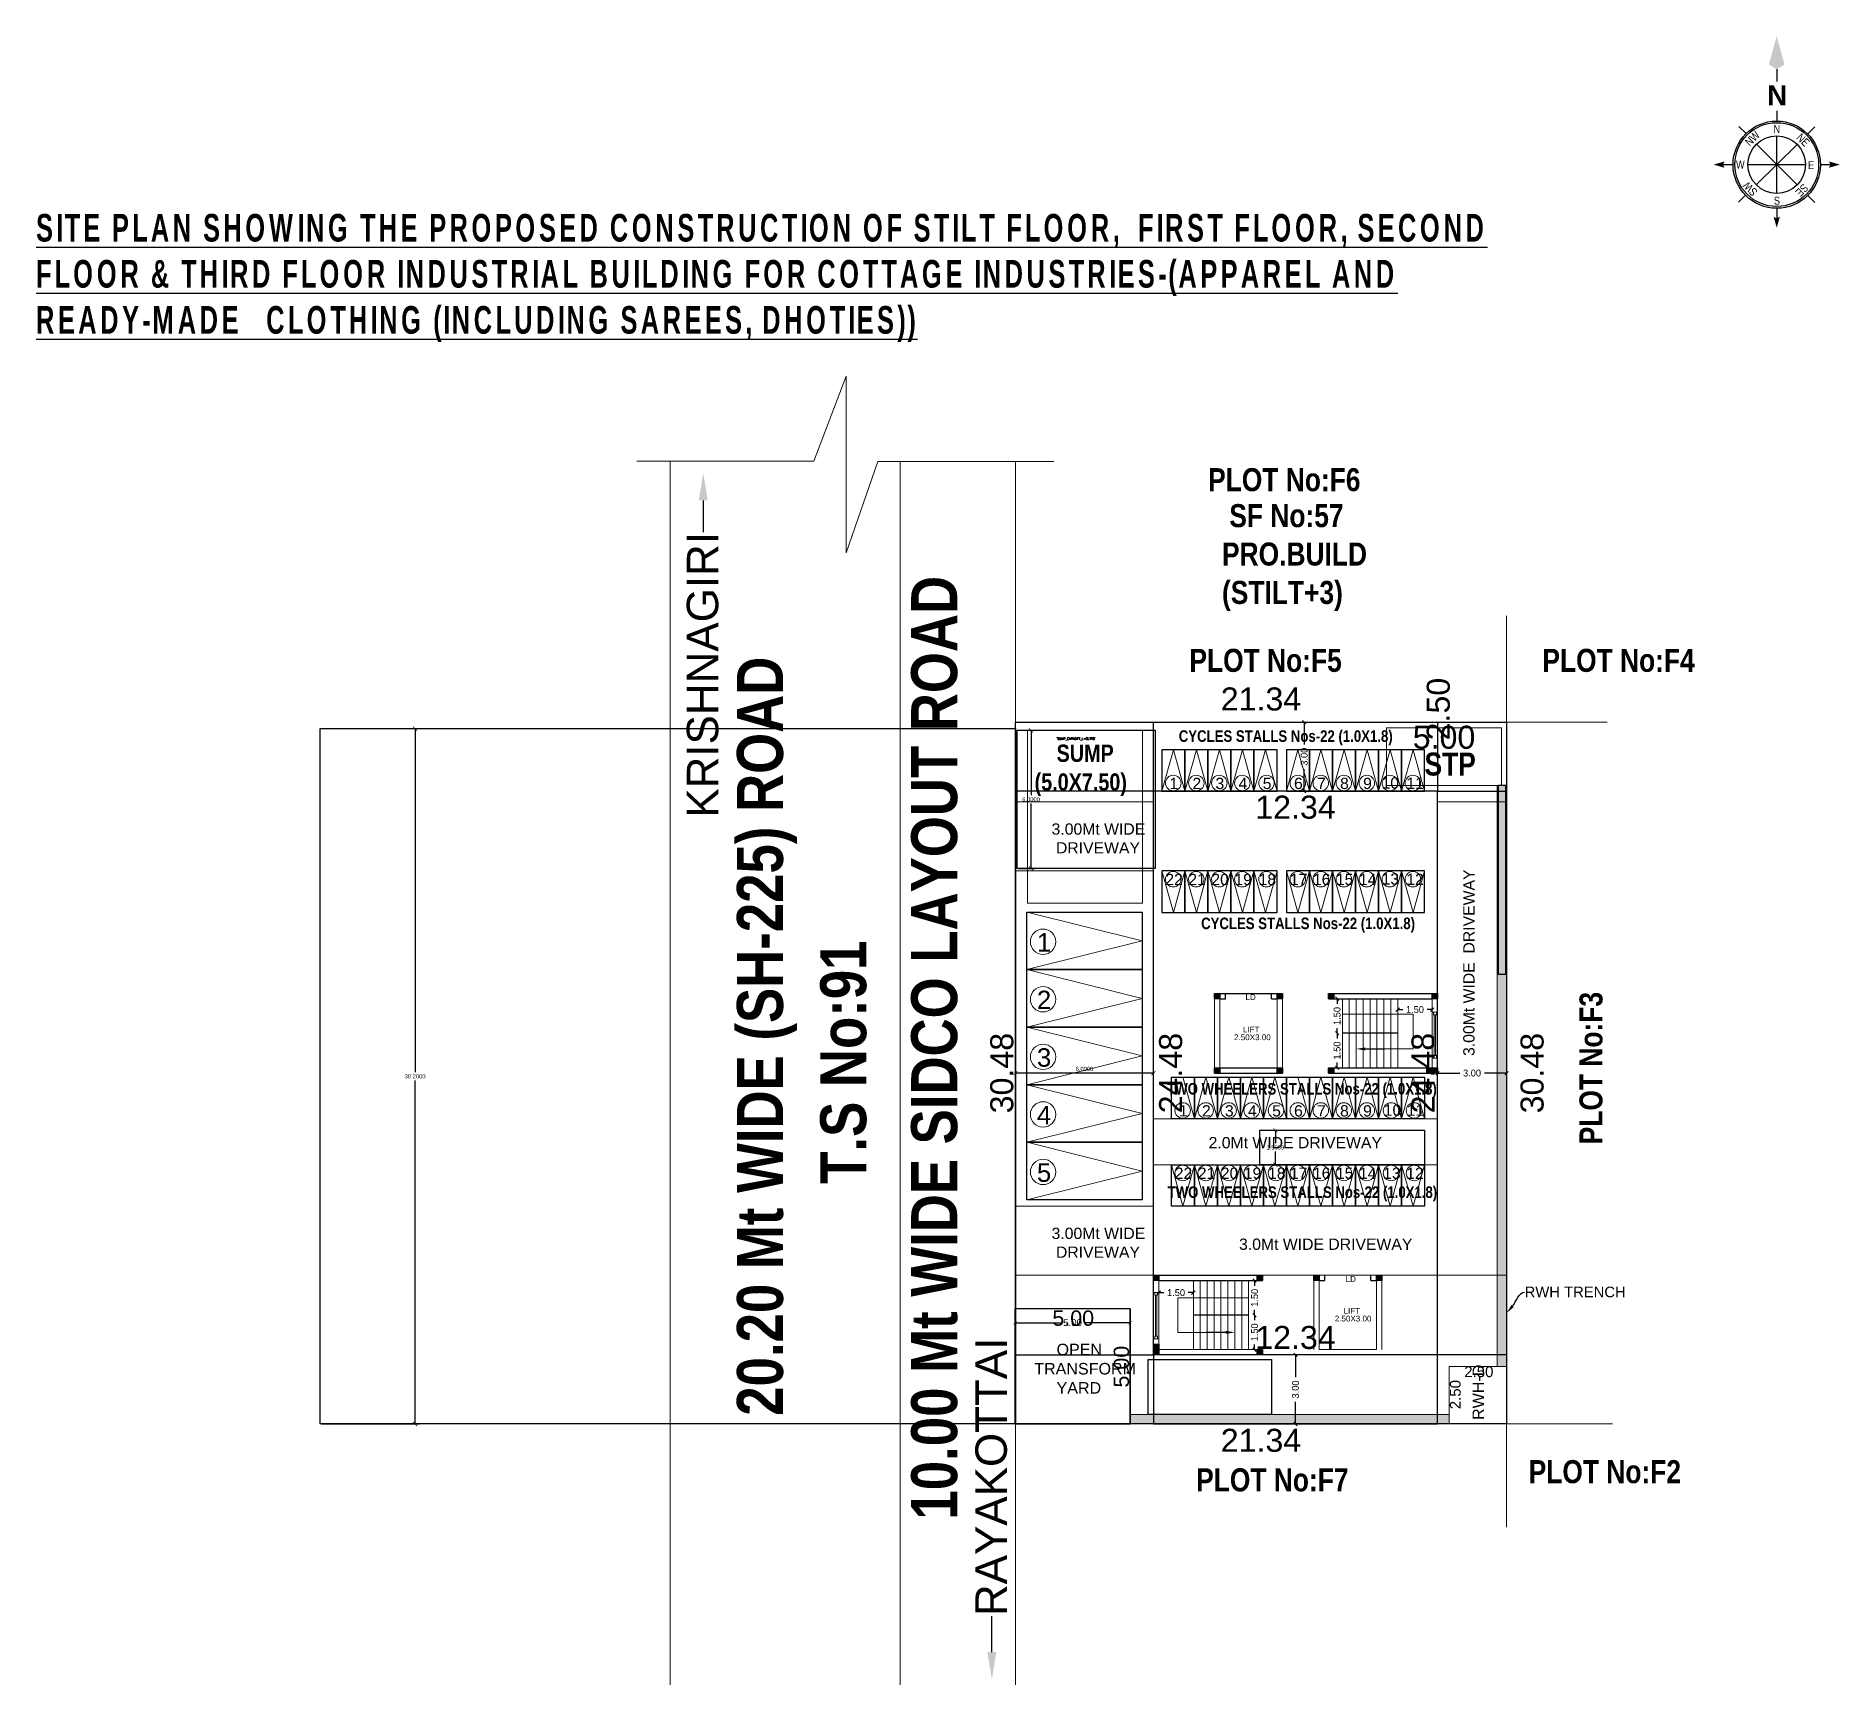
# Model space of a CAD drawing. Header units: metres. Extents: x -1559842 to -1559684, y 41615 to 41715.
# Drawn here: x -1559762.1 to -1559683.8, y 41643.7 to 41715.3 of the extents above; entities that cross this region are included whole.
import ezdxf
from ezdxf import colors
from ezdxf.entities.mleader import LeaderData, LeaderLine
from ezdxf.math import Vec2, Vec3

# ---------------------------------------------------------------- set-up
doc = ezdxf.new("R2010")
doc.units = ezdxf.units.M
doc.header["$LTSCALE"] = 750
doc.header["$MEASUREMENT"] = 0
doc.header["$PDMODE"] = 35
doc.header["$PDSIZE"] = 50
doc.linetypes.add('DASHED2', pattern=[0.375, 0.25, -0.125])
doc.layers.get('0').update_dxf_attribs({"lineweight": 5})
doc.layers.get('Defpoints').update_dxf_attribs({"lineweight": 0})
for name, color, linetype, plot in [('ANGULAR_PARKING_SLOT_1', 6, 'Continuous', False), ('CYCLE_PARKING', 2, 'Continuous', False), ('DRIVE_WAY', 30, 'Continuous', False), ('TWO_WHEELER_DRIVE_WAY', 6, 'Continuous', False), ('TWO_WHEELER_DRIVEWAY', 30, 'Continuous', False), ('TWO_WHEELER_PARKING', 2, 'Continuous', False)]:
    doc.layers.add(name, color=color, linetype=linetype, plot=plot)
for name, color, linetype, lineweight in [('AS_AT_SITE', 7, 'Continuous', 5), ('BLK_1_LVL_0_BLDG_FOOT_PRINT', 1, 'Continuous', 5), ('DIST_EXIT', 7, 'Continuous', 0), ('FMB_OR_PLR', 7, 'Continuous', 5), ('NOTIFIED_ROAD', 183, 'Continuous', 13), ('SUPER_IMPOSED', 7, 'Continuous', 5), ('UG_SUMP', 7, 'Continuous', 5), ('WASTE_DISPOSAL', 7, 'Continuous', 0)]:
    doc.layers.add(name, color=color, linetype=linetype, lineweight=lineweight)
for name, color, linetype in [('BLK_1_LVL_0_FRONT_SETBACK', 2, 'Continuous'), ('BLK_1_LVL_0_REAR_SETBACK', 11, 'Continuous'), ('BLK_1_LVL_0_SIDE_SETBACK1', 171, 'Continuous'), ('BLK_1_LVL_0_SIDE_SETBACK2', 102, 'Continuous'), ('doripalli', 144, 'Continuous'), ('LANDSCAPE', 210, 'Continuous'), ('PLOT_BOUNDARY', 70, 'Continuous'), ('ROAD_WIDTH', 7, 'Continuous'), ('RWH', 130, 'Continuous'), ('SOLAR_WATER_HEATER', 1, 'Continuous'), ('TRANSFORMER_YARD', 7, 'Continuous')]:
    doc.layers.add(name, color=color, linetype=linetype)
doc.styles.add('3', font='swissck.ttf', dxfattribs={"height": 0.28})
doc.styles.get("Standard").update_dxf_attribs({"font": 'arial.ttf'})
doc.styles.add('style1', font='romans.shx', dxfattribs={"width": 0.95, "height": 200})
doc.styles.add('STYLE2', font='romant.shx', dxfattribs={"width": 0.8, "height": 4})
doc.styles.add('sunahari', font='framd.ttf', dxfattribs={"height": 0.3})
doc.dimstyles.new('Civil Mt', dxfattribs={"dimtxt": 0.3, "dimasz": 0.15, "dimexe": 0, "dimexo": 0, "dimgap": 0.1, "dimtad": 0, "dimzin": 0, "dimdsep": 46, "dimtxsty": 'Standard', "dimblk": 'ARCHTICK', "dimcen": 0, "dimse1": 1, "dimse2": 1, "dimclrd": 253, "dimadec": 0, "dimazin": 3, "dimtfac": 1, "dimtofl": 0, "dimtmove": 1, "dimatfit": 3, "dimfxl": 0, "dimfrac": 2, "dimtolj": 1, "dimtzin": 0, "dimarcsym": 0})
doc.dimstyles.new('CIVIL Mt.', dxfattribs={"dimscale": 0, "dimtxt": 0.2, "dimasz": 0.15, "dimexe": 0.18, "dimexo": 0.0625, "dimgap": 0.1, "dimtad": 0, "dimzin": 0, "dimdsep": 46, "dimtxsty": 'sunahari', "dimblk": 'OBLIQUE', "dimcen": 0.09, "dimse1": 1, "dimse2": 1, "dimclrd": 253, "dimclrt": 4, "dimadec": 0, "dimazin": 0, "dimtfac": 1, "dimtofl": 0, "dimtmove": 1, "dimatfit": 3, "dimfxl": 0, "dimfrac": 2, "dimtolj": 1, "dimtzin": 0, "dimarcsym": 0})
doc.dimstyles.new('SITE PLAN FMB', dxfattribs={"dimtxt": 1, "dimasz": 0.1, "dimexe": 0.1, "dimexo": 0.1, "dimgap": 0.08, "dimtad": 0, "dimzin": 0, "dimdsep": 46, "dimtxsty": 'Standard', "dimblk": 'OBLIQUE', "dimcen": 0.09, "dimse1": 1, "dimse2": 1, "dimsd1": 1, "dimsd2": 1, "dimclrd": 253, "dimclrt": 4, "dimadec": 0, "dimazin": 0, "dimtfac": 1, "dimtofl": 0, "dimtmove": 1, "dimatfit": 3, "dimfxl": 0, "dimfrac": 2, "dimtolj": 1, "dimtzin": 0, "dimarcsym": 0})
doc.dimstyles.get("Standard").update_dxf_attribs({"dimtxt": 0.18, "dimasz": 0.18, "dimexe": 0.18, "dimexo": 0.0625, "dimgap": 0.09, "dimtad": 1, "dimtih": 1, "dimtoh": 1, "dimdec": 4, "dimzin": 0, "dimdsep": 46, "dimtxsty": 'Standard', "dimblk": 'ARCHTICK', "dimcen": 0.09, "dimadec": 0, "dimazin": 0, "dimtfac": 1, "dimtdec": 4, "dimtofl": 0, "dimtmove": 0, "dimatfit": 3, "dimldrblk": 'ARCHTICK', "dimfxl": 0, "dimtolj": 1, "dimtzin": 0, "dimarcsym": 0})
pattern_1 = [(228.012788, (-1559513.00596, 41844.04268), (-12.192, -13.716), [0.205033, -20.29829]), (184.96974, (-1559513.14312, 41843.89028), (18.287999993, 1.524000087), [0.351843, -34.832429]), (132.510447, (-1559513.49364, 41843.8598), (15.240000006, -16.763999994), [0.248089, -24.560834]), (267.27369, (-1559514.088, 41843.4788), (1.524000003, 30.48), [0.320403, -31.7198625]), (292.833654, (-1559514.10324, 41843.15876), (-7.62, 18.288), [0.31418, -31.103885]), (357.27369, (-1559513.98132, 41842.8692), (-30.48, 1.524000003), [0.320403, -31.7198625]), (37.69424, (-1559513.66128, 41842.85396), (-19.811999999, -15.240000001), [0.423716, -41.947869]), (72.255328, (-1559513.326, 41843.11304), (10.668000003, 33.527999999), [0.400032, -39.603154]), (121.429566, (-1559513.20408, 41843.49404), (-12.192000002, 19.811999999), [0.321488, -31.8273274]), (175.23636, (-1559513.37172, 41843.76836), (16.764, -1.524), [0.367028, -17.984362]), (222.397438, (-1559513.73748, 41843.79884), (-18.287999999, -16.764000001), [0.474647, -46.9900635]), (138.814075, (-1559512.57924, 41843.46356), (-10.668, 9.144), [0.162003, -16.0383395]), (171.469234, (-1559512.70116, 41843.57024), (19.812, -3.047999997), [0.308209, -30.5127834]), (225, (-1559513.006, 41843.616), (-2e-16, -1.524), [0.215526, -1.939736]), (203.19859, (-1559513.11264, 41843.79884), (7.62, 3.048), [0.116065, -11.4903734]), (291.80141, (-1559513.21932, 41843.75312), (-1.524, 4.572), [0.164139, -8.042852]), (30.96376, (-1559513.15836, 41843.60072), (4.572, 3.048), [0.266592, -8.619779]), (161.56505, (-1559512.92976, 41843.7379), (3.048, -1.524), [0.192772, -4.626539]), (16.38954, (-1559514.10324, 41843.75312), (15.24, 4.572), [0.270053, -26.735296]), (70.346176, (-1559513.84416, 41843.82932), (-6.096, -16.764), [0.226559, -22.4293294]), (293.19859, (-1559512.92976, 41844.04268), (-3.048, 7.62), [0.232128, -11.37431]), (343.61046, (-1559512.83832, 41843.82932), (-15.24, 4.572), [0.270053, -26.735296]), (339.443955, (-1559514.10324, 41842.80824), (-7.62, 3.048), [0.260421, -12.7606406]), (294.77514, (-1559513.8594, 41842.7168), (-7.62000001, 16.763999996), [0.218203, -21.602156]), (66.80141, (-1559512.91452, 41842.51868), (3.048, 7.62), [0.232128, -11.37431]), (17.354025, (-1559512.82308, 41842.73204), (-19.812, -6.096), [0.25547, -25.2914256]), (69.443955, (-1559513.66128, 41842.51868), (-3.048, -7.62), [0.1302106, -12.890851]), (101.30993, (-1559513.00596, 41842.51868), (-1.524, 6.096), [0.077709, -7.693197]), (165.96376, (-1559513.0212, 41842.59488), (4.572, -1.524), [0.31418, -5.969433]), (186.009006, (-1559513.326, 41842.67108), (15.24, 1.524), [0.29116, -28.824819]), (303.69007, (-1559513.15836, 41843.46356), (-1.524, 3.048), [0.219794, -5.275066]), (353.157227, (-1559513.03644, 41843.28068), (25.908, -3.047999999), [0.383734, -37.9896054]), (60.945396, (-1559512.65544, 41843.23496), (-6.096, -10.668), [0.156905, -15.533635]), (90, (-1559512.5792, 41843.3721), (-1.524, 1.524), [0.09144, -1.43256]), (120.256437, (-1559513.35648, 41842.7168), (6.096, -10.668), [0.21172, -20.9603645]), (48.012787, (-1559513.46316, 41842.89968), (12.192, 13.716), [0.410066, -20.093257]), (0, (-1559513.1888, 41843.2045), (1.524, 1.524), [0.39624, -1.12776]), (325.304846, (-1559512.7926, 41843.20448), (15.240000006, -10.667999992), [0.240966, -23.85559]), (254.0546, (-1559512.59448, 41843.06732), (-1.524, -6.096), [0.2218974, -10.87299]), (207.645975, (-1559512.65544, 41842.85396), (-28.956000001, -15.239999998), [0.361287, -35.767479]), (175.426079, (-1559512.97548, 41842.68632), (-19.812, 1.524), [0.382218, -37.839508])]

msp = doc.modelspace()

# ---------------------------------------------------------------- texts
at = {"color": 0, "lineweight": -2}
for s, height, p in [('1', 0.48995, (-1559712.90527, 41682.64478)), ('2', 0.48995, (-1559711.90527, 41682.64478)), ('3', 0.48995, (-1559710.90527, 41682.64478)), ('4', 0.48995, (-1559709.90527, 41682.64478)), ('5', 0.48995, (-1559708.8536, 41682.64478)), ('6', 0.48995, (-1559707.49546, 41682.64478)), ('7', 0.48995, (-1559706.49546, 41682.64478)), ('8', 0.48995, (-1559705.49546, 41682.64478)), ('9', 0.48995, (-1559704.49546, 41682.64478)), ('10', 0.489953, (-1559703.69092, 41682.66648)), ('11', 0.489953, (-1559702.61852, 41682.65201)), ('22', 0.489953, (-1559713.08486, 41678.47418)), ('21', 0.489953, (-1559712.08486, 41678.47418)), ('20', 0.489953, (-1559711.08486, 41678.47418)), ('19', 0.489953, (-1559710.08486, 41678.47418)), ('18', 0.489953, (-1559709.03319, 41678.47418)), ('17', 0.489953, (-1559707.67505, 41678.47418)), ('16', 0.489953, (-1559706.67505, 41678.47418)), ('15', 0.489953, (-1559705.67505, 41678.47418)), ('14', 0.489953, (-1559704.67505, 41678.47418)), ('13', 0.489953, (-1559703.69092, 41678.49588)), ('12', 0.489953, (-1559702.61852, 41678.48141)), ('1', 0.801, (-1559718.66369, 41675.58569)), ('2', 0.801, (-1559718.66369, 41673.08569)), ('LD', 0.25, (-1559709.60386, 41673.48423)), ('LIFT', 0.25, (-1559709.71769, 41672.07792)), ('2.50X3.00', 0.25, (-1559710.09931, 41671.73953)), ('3', 0.801, (-1559718.66369, 41670.58569)), ('4', 0.801, (-1559718.66369, 41668.08569)), ('1', 0.48995, (-1559712.49546, 41668.42478)), ('2', 0.48995, (-1559711.49546, 41668.42478)), ('3', 0.48995, (-1559710.49546, 41668.42478)), ('4', 0.48995, (-1559709.49546, 41668.42478)), ('5', 0.48995, (-1559708.44378, 41668.42478)), ('6', 0.48995, (-1559707.49546, 41668.42478)), ('7', 0.48995, (-1559706.49546, 41668.42478)), ('8', 0.48995, (-1559705.49546, 41668.42478)), ('9', 0.48995, (-1559704.49546, 41668.42478)), ('10', 0.489953, (-1559703.59779, 41668.45556)), ('11', 0.489953, (-1559702.59779, 41668.45556)), ('2.0Mt WIDE DRIVEWAY', 0.4899527, (-1559711.20384, 41667.04266)), ('5', 0.801, (-1559718.66369, 41665.58569)), ('22', 0.489953, (-1559712.67505, 41665.71418)), ('21', 0.489953, (-1559711.67505, 41665.71418)), ('20', 0.489953, (-1559710.67505, 41665.71418)), ('19', 0.489953, (-1559709.67505, 41665.71418)), ('18', 0.489953, (-1559708.62338, 41665.71418)), ('17', 0.489953, (-1559707.67505, 41665.71418)), ('16', 0.489953, (-1559706.67505, 41665.71418)), ('15', 0.489953, (-1559705.67505, 41665.71418)), ('14', 0.489953, (-1559704.67505, 41665.71418)), ('13', 0.489953, (-1559703.62338, 41665.71418)), ('12', 0.489953, (-1559702.62338, 41665.71418)), ('3.0Mt WIDE DRIVEWAY', 0.4899527, (-1559709.88233, 41662.63227)), ('LD', 0.25, (-1559705.25163, 41661.24135)), ('LIFT', 0.25, (-1559705.34255, 41659.86082)), ('2.50X3.00', 0.25, (-1559705.72416, 41659.52244))]:
    msp.add_text(s, height=height, dxfattribs=at).set_placement(p)
at = {"color": 0, "lineweight": -2, "ltscale": 0.25, "insert": (-1559762.13787, 41707.62329), "char_height": 1.2, "width": 63.2230036, "attachment_point": 1, "style": 'STYLE2'}
msp.add_mtext('\\A1;{\\fSwis721 BlkCn BT|b1|i0|c0|p34;\\T1.2;\\L\\C152;SITE PLAN SHOWING THE PROPOSED CONSTRUCTION OF STILT FLOOR,  FIRST FLOOR, SECOND FLOOR & THIRD FLOOR INDUSTRIAL BUILDING FOR COTTAGE INDUSTRIES-(APPAREL AND READY-MADE \\H1.87817x; \\H0.53243x;CLOTHING (INCLUDING SAREES, DHOTIES)) \\H1.58529x; }', dxfattribs=at)
at = {"color": 0, "width": 250.7246121, "attachment_point": 1}
for s, insert, char_height in [('{\\fSwis721 Cn BT|b1|i0|c0|p34;PLOT No:F6}', (-1559711.22599, 41696.58193), 1), ('{\\fSwis721 Cn BT|b1|i0|c0|p34; SF No:57\\PPRO.BUILD\\P(STILT+3)}', (-1559710.62313, 41695.01942), 1), ('{\\fSwis721 Cn BT|b1|i0|c0|p34;PLOT No:F5}', (-1559712.03883, 41688.73487), 1), ('{\\fSwis721 Cn BT|b1|i0|c0|p34;PLOT No:F4}', (-1559696.70597, 41688.73487), 1), ('{\\fSwis721 Cn BT|b1|i0|c0|p34;    CYCLES STALLS Nos-22 (1.0X1.8)}', (-1559713.13783, 41685.19566), 0.5), ('{\\fSwis721 Cn BT|b1|i0|c0|p34;    SUMP\\P(5.0X7.50)}', (-1559718.76327, 41684.57628), 0.75), ('{\\fSwis721 Cn BT|b1|i0|c0|p34;STP}', (-1559701.82669, 41684.23162), 1), ('{\\fSwis721 Cn BT|b1|i0|c0|p34;    CYCLES STALLS Nos-22 (1.0X1.8)}', (-1559712.16795, 41677.06161), 0.5), ('{\\fSwis721 Cn BT|b1|i0|c0|p34;    TWO WHEELERS STALLS Nos-22 (1.0X1.8)}', (-1559713.64052, 41669.87806), 0.5), ('{\\fSwis721 Cn BT|b1|i0|c0|p34;    TWO WHEELERS STALLS Nos-22 (1.0X1.8)}', (-1559713.62241, 41665.38775), 0.5), ('     OPEN \\PTRANSFORM\\P     YARD', (-1559718.78108, 41658.55362), 0.5), ('{\\fSwis721 Cn BT|b1|i0|c0|p34;PLOT No:F7}', (-1559711.7458, 41653.1435), 1), ('{\\fSwis721 Cn BT|b1|i0|c0|p34;PLOT No:F2}', (-1559697.30201, 41653.49898), 1)]:
    msp.add_mtext(s, dxfattribs=dict(at, insert=insert, char_height=char_height))
at = {"color": 0, "width": 250.7246121, "attachment_point": 1, "rotation": 90}
for s, insert, char_height in [('{\\fSwis721 Cn BT|b1|i0|c0|p34;10.00 Mt WIDE SIDCO LAYOUT ROAD}', (-1559724.12577, 41650.91822), 2), ('{\\fSwis721 Cn BT|b1|i0|c0|p34;20.20 Mt WIDE (SH-225) ROAD}', (-1559731.69292, 41655.42713), 2), ('{\\fSwis721 Cn BT|b1|i0|c0|p34;T.S No:91}', (-1559728.07657, 41665.50231), 2), ('{\\fSwis721 Cn BT|b1|i0|c0|p34;PLOT No:F3}', (-1559695.09515, 41667.21624), 1), ('RWH-D', (-1559699.73839, 41655.24352), 0.5)]:
    msp.add_mtext(s, dxfattribs=dict(at, insert=insert, char_height=char_height))
at = {"color": 0, "ltscale": 0.25, "char_height": 0.4899527, "width": 6.2341712, "attachment_point": 1}
for insert in [(-1559718.21621, 41681.1535), (-1559718.21621, 41663.5935)]:
    msp.add_mtext(' 3.00Mt WIDE \\P  DRIVEWAY', dxfattribs=dict(at, insert=insert))
at = {"color": 0, "ltscale": 0.25, "insert": (-1559700.14458, 41670.86207), "char_height": 0.4899527, "width": 9.2816597, "attachment_point": 1, "rotation": 90}
msp.add_mtext(' 3.00Mt WIDE  DRIVEWAY', dxfattribs=at)
at = {"layer": 'UG_SUMP', "color": 194, "insert": (-1559717.81228, 41684.88283), "char_height": 0.1, "attachment_point": 1, "style": 'style1'}
msp.add_mtext_dynamic_manual_height_columns("'SUMP_CAPACITY_L=0LTRS'", width=3.2500239, gutter_width=1000, heights=[0], dxfattribs=at)

# ---------------------------------------------------------------- blocks, each defined once
blk = doc.blocks.new('*D408')
at = {"layer": 'Defpoints', "color": 0}
for p in [(-1559698.262, 41686.551), (-1559719.598, 41685.549), (-1559698.262, 41685.549)]:
    blk.add_point(p, dxfattribs=at)
at = {"color": 4, "lineweight": 25, "insert": (-1559708.93, 41686.551), "char_height": 1, "attachment_point": 5}
blk.add_mtext('\\A1;21.34', dxfattribs=at)
blk = doc.blocks.new('_Oblique')
at = {"color": 0, "linetype": 'ByBlock', "lineweight": -2}
blk.add_line((-0.5, -0.5), (0.5, 0.5), dxfattribs=at)
blk = doc.blocks.new('*D409')
at = {"layer": 'Defpoints', "color": 0}
for p in [(-1559698.262, 41685.549), (-1559698.262, 41655.069), (-1559697.147, 41655.069)]:
    blk.add_point(p, dxfattribs=at)
at = {"color": 4, "lineweight": 25, "insert": (-1559697.147, 41670.309), "char_height": 1, "attachment_point": 5, "rotation": 90}
blk.add_mtext('\\A1;30.48', dxfattribs=at)
blk = doc.blocks.new('*D410')
at = {"layer": 'Defpoints', "color": 0}
for p in [(-1559719.598, 41655.069), (-1559719.598, 41654.353), (-1559698.262, 41655.069)]:
    blk.add_point(p, dxfattribs=at)
at = {"color": 4, "lineweight": 25, "insert": (-1559708.93, 41654.353), "char_height": 1, "attachment_point": 5}
blk.add_mtext('\\A1;21.34', dxfattribs=at)
blk = doc.blocks.new('*D411')
at = {"layer": 'Defpoints', "color": 0}
for p in [(-1559719.598, 41685.549), (-1559720.183, 41655.069), (-1559719.598, 41655.069)]:
    blk.add_point(p, dxfattribs=at)
at = {"color": 4, "lineweight": 25, "insert": (-1559720.183, 41670.309), "char_height": 1, "attachment_point": 5, "rotation": 90}
blk.add_mtext('\\A1;30.48', dxfattribs=at)
blk = doc.blocks.new('*D412')
at = {"layer": 'Defpoints', "color": 0}
for p in [(-1559713.598, 41682.549), (-1559701.262, 41682.549), (-1559713.598, 41681.851)]:
    blk.add_point(p, dxfattribs=at)
at = {"color": 4, "lineweight": 25, "insert": (-1559707.43, 41681.851), "char_height": 1, "attachment_point": 5}
blk.add_mtext('\\A1;12.34', dxfattribs=at)
blk = doc.blocks.new('*D413')
at = {"layer": 'Defpoints', "color": 0}
for p in [(-1559713.598, 41682.549), (-1559713.598, 41658.069), (-1559712.849, 41658.069)]:
    blk.add_point(p, dxfattribs=at)
at = {"color": 4, "lineweight": 25, "insert": (-1559712.849, 41670.309), "char_height": 1, "attachment_point": 5, "rotation": 90}
blk.add_mtext('\\A1;24.48', dxfattribs=at)
blk = doc.blocks.new('*D414')
at = {"layer": 'Defpoints', "color": 0}
for p in [(-1559713.598, 41658.821), (-1559713.598, 41658.069), (-1559701.262, 41658.069)]:
    blk.add_point(p, dxfattribs=at)
at = {"color": 4, "lineweight": 25, "insert": (-1559707.43, 41658.821), "char_height": 1, "attachment_point": 5}
blk.add_mtext('\\A1;12.34', dxfattribs=at)
blk = doc.blocks.new('*D415')
at = {"layer": 'Defpoints', "color": 0}
for p in [(-1559701.885, 41682.549), (-1559701.262, 41682.549), (-1559701.262, 41658.069)]:
    blk.add_point(p, dxfattribs=at)
at = {"color": 4, "lineweight": 25, "insert": (-1559701.885, 41670.309), "char_height": 1, "attachment_point": 5, "rotation": 90}
blk.add_mtext('\\A1;24.48', dxfattribs=at)
blk = doc.blocks.new('*D416')
at = {"color": 253, "lineweight": -2, "ltscale": 0.25}
for p, q in [((-1559707.052, 41685.549), (-1559707.052, 41684.585)), ((-1559707.052, 41682.549), (-1559707.052, 41683.512))]:
    blk.add_line(p, q, dxfattribs=at)
at = {"layer": 'Defpoints', "color": 0, "ltscale": 0.25}
for p in [(-1559707.052, 41685.549), (-1559707.052, 41685.549), (-1559707.052, 41682.549)]:
    blk.add_point(p, dxfattribs=at)
at = {"color": 253, "lineweight": -2, "ltscale": 0.25, "xscale": 0.15, "yscale": 0.15, "zscale": 0.15}
for p, rotation in [((-1559707.052, 41685.549), 90), ((-1559707.052, 41682.549), 270)]:
    blk.add_blockref('_Oblique', p, dxfattribs=dict(at, rotation=rotation))
at = {"color": 4, "ltscale": 0.25, "insert": (-1559707.052, 41684.049), "char_height": 0.3, "attachment_point": 5, "rotation": 90, "style": 'sunahari'}
blk.add_mtext('\\A1;{\\C1;3.00}', dxfattribs=at)
blk = doc.blocks.new('*D417')
at = {"color": 253, "lineweight": -2, "ltscale": 0.25}
for p, q in [((-1559707.43, 41658.069), (-1559707.43, 41657.105)), ((-1559707.43, 41655.069), (-1559707.43, 41656.032))]:
    blk.add_line(p, q, dxfattribs=at)
at = {"layer": 'Defpoints', "color": 0, "ltscale": 0.25}
for p in [(-1559707.43, 41658.069), (-1559707.43, 41655.069), (-1559707.43, 41655.069)]:
    blk.add_point(p, dxfattribs=at)
at = {"color": 253, "lineweight": -2, "ltscale": 0.25, "xscale": 0.15, "yscale": 0.15, "zscale": 0.15}
for p, rotation in [((-1559707.43, 41658.069), 90), ((-1559707.43, 41655.069), 270)]:
    blk.add_blockref('_Oblique', p, dxfattribs=dict(at, rotation=rotation))
at = {"color": 4, "ltscale": 0.25, "insert": (-1559707.43, 41656.569), "char_height": 0.3, "attachment_point": 5, "rotation": 90, "style": 'sunahari'}
blk.add_mtext('\\A1;{\\C1;3.00}', dxfattribs=at)
blk = doc.blocks.new('*D418')
at = {"color": 253, "lineweight": -2, "ltscale": 0.25}
for p, q in [((-1559701.262, 41670.309), (-1559700.299, 41670.309)), ((-1559698.262, 41670.309), (-1559699.225, 41670.309))]:
    blk.add_line(p, q, dxfattribs=at)
at = {"layer": 'Defpoints', "color": 0, "ltscale": 0.25}
for p in [(-1559701.262, 41670.309), (-1559698.262, 41670.309), (-1559698.262, 41670.309)]:
    blk.add_point(p, dxfattribs=at)
at = {"color": 253, "lineweight": -2, "ltscale": 0.25, "xscale": 0.15, "yscale": 0.15, "zscale": 0.15, "rotation": 180}
blk.add_blockref('_Oblique', (-1559701.262, 41670.309), dxfattribs=at)
at = {"color": 253, "lineweight": -2, "ltscale": 0.25, "xscale": 0.15, "yscale": 0.15, "zscale": 0.15}
blk.add_blockref('_Oblique', (-1559698.262, 41670.309), dxfattribs=at)
at = {"color": 4, "ltscale": 0.25, "insert": (-1559699.762, 41670.309), "char_height": 0.3, "attachment_point": 5, "style": 'sunahari'}
blk.add_mtext('\\A1;{\\C1;3.00}', dxfattribs=at)
blk = doc.blocks.new('_ArchTick')
at = {"color": 0, "linetype": 'ByBlock', "const_width": 0.15}
blk.add_lwpolyline([(-0.5, -0.5), (0.5, 0.5)], dxfattribs=at)
blk = doc.blocks.new('*D419')
at = {"layer": 'Defpoints', "color": 0}
for p in [(-1559719.598, 41670.309), (-1559719.598, 41670.309), (-1559713.598, 41670.309)]:
    blk.add_point(p, dxfattribs=at)
at = {"layer": 'DIST_EXIT', "color": 0, "lineweight": -2}
for p, q in [((-1559719.598, 41670.371), (-1559719.598, 41670.489)), ((-1559713.598, 41670.309), (-1559719.598, 41670.309)), ((-1559713.598, 41670.371), (-1559713.598, 41670.489))]:
    blk.add_line(p, q, dxfattribs=at)
at = {"layer": 'DIST_EXIT', "color": 0, "lineweight": -2, "xscale": 0.18, "yscale": 0.18, "zscale": 0.18, "rotation": 180}
blk.add_blockref('_ArchTick', (-1559719.598, 41670.309), dxfattribs=at)
at = {"layer": 'DIST_EXIT', "color": 0, "lineweight": -2, "xscale": 0.18, "yscale": 0.18, "zscale": 0.18}
blk.add_blockref('_ArchTick', (-1559713.598, 41670.309), dxfattribs=at)
at = {"layer": 'DIST_EXIT', "color": 0, "insert": (-1559716.598, 41670.491), "char_height": 0.18, "attachment_point": 5}
blk.add_mtext('\\A1;{\\C1;6.0000}', dxfattribs=at)
blk = doc.blocks.new('*D420')
at = {"layer": 'Defpoints', "color": 0}
for p in [(-1559703.479, 41685.297), (-1559703.479, 41682.797), (-1559702.974, 41682.797)]:
    blk.add_point(p, dxfattribs=at)
at = {"color": 4, "lineweight": 25, "insert": (-1559701.222, 41686.118), "char_height": 1, "attachment_point": 5, "rotation": 90}
blk.add_mtext('\\A1;2.50', dxfattribs=at)
blk = doc.blocks.new('*D421')
at = {"layer": 'Defpoints', "color": 0}
for p in [(-1559703.479, 41685.297), (-1559698.479, 41685.297), (-1559698.479, 41684.889)]:
    blk.add_point(p, dxfattribs=at)
at = {"color": 4, "lineweight": 25, "insert": (-1559700.979, 41684.889), "char_height": 1, "attachment_point": 5}
blk.add_mtext('\\A1;5.00', dxfattribs=at)
blk = doc.blocks.new('*D422')
at = {"layer": 'Defpoints', "color": 0}
for p in [(-1559719.598, 41660.069), (-1559714.598, 41660.069), (-1559719.598, 41659.535)]:
    blk.add_point(p, dxfattribs=at)
at = {"color": 4, "lineweight": 25, "insert": (-1559717.086, 41659.662), "char_height": 1, "attachment_point": 5}
blk.add_mtext('\\A1;{\\H0.66667x;5.00}', dxfattribs=at)
blk = doc.blocks.new('*D423')
at = {"layer": 'Defpoints', "color": 0}
for p in [(-1559714.598, 41660.069), (-1559715.047, 41655.069), (-1559714.598, 41655.069)]:
    blk.add_point(p, dxfattribs=at)
at = {"color": 4, "lineweight": 25, "insert": (-1559714.99, 41657.559), "char_height": 1, "attachment_point": 5, "rotation": 90}
blk.add_mtext('\\A1;{\\H0.66667x;5.00}', dxfattribs=at)
blk = doc.blocks.new('*D424')
at = {"layer": 'Defpoints', "color": 0}
for p in [(-1559700.762, 41657.569), (-1559698.262, 41657.569), (-1559698.262, 41657.225)]:
    blk.add_point(p, dxfattribs=at)
at = {"color": 4, "lineweight": 25, "insert": (-1559699.466, 41657.335), "char_height": 1, "attachment_point": 5}
blk.add_mtext('\\A1;{\\H0.46667x;2.50}', dxfattribs=at)
blk = doc.blocks.new('*D425')
at = {"layer": 'Defpoints', "color": 0}
for p in [(-1559700.762, 41657.569), (-1559700.397, 41657.569), (-1559700.762, 41655.069)]:
    blk.add_point(p, dxfattribs=at)
at = {"color": 4, "lineweight": 25, "insert": (-1559700.488, 41656.344), "char_height": 1, "attachment_point": 5, "rotation": 90}
blk.add_mtext('\\A1;{\\H0.46667x;2.50}', dxfattribs=at)
blk = doc.blocks.new('A$C1F410503')
for points in [[(1.583, 4.805), (1.386, 4.09), (1.583, 3.973)], [(1.583, 3.973), (1.779, 4.09), (1.583, 4.805)], [(0, 1.583), (0.275, 1.661), (0.236, 1.583)], [(0.275, 1.504), (0.236, 1.583), (0, 1.583)], [(2.894, 1.661), (2.933, 1.583), (3.169, 1.583)], [(3.169, 1.583), (2.894, 1.504), (2.933, 1.583)], [(1.584, 0), (1.506, 0.275), (1.584, 0.236)], [(1.663, 0.275), (1.584, 0.236), (1.584, 0)]]:
    blk.add_solid(points)
at = {"layer": 'LANDSCAPE', "color": 1, "lineweight": 30, "ltscale": 20}
for p, q in [((1.583, 3.973), (1.583, 3.663)), ((1.584, 2.933), (1.584, 2.675)), ((0.816, 2.36), (0.635, 2.542)), ((1.585, 0.862), (1.585, 2.304)), ((2.36, 2.353), (2.542, 2.534)), ((1.586, 1.583), (1.078, 2.096)), ((1.584, 1.583), (2.096, 2.091)), ((0.236, 1.583), (0.49, 1.583)), ((0.863, 1.583), (2.305, 1.583)), ((1.586, 1.583), (1.07, 1.078)), ((1.584, 1.583), (2.096, 1.075)), ((2.679, 1.583), (2.933, 1.583)), ((0.802, 0.816), (0.622, 0.64)), ((1.584, 0.487), (1.584, 0.236)), ((2.362, 0.811), (2.541, 0.633))]:
    blk.add_line(p, q, dxfattribs=at)
for centre, radius in [((1.584, 1.581), 1.094), ((1.584, 1.583), 1.051), ((1.584, 1.583), 0.721)]:
    blk.add_circle(centre, radius, dxfattribs=at)
at = {"layer": 'doripalli', "color": 4, "lineweight": 30, "style": '3'}
for s, rotation, p in [('NW', 45, (0.91, 2.031)), ('NE', 315, (2.064, 2.242)), ('SW', 135, (1.12, 0.915)), ('SE', 225, (2.253, 1.119))]:
    blk.add_text(s, height=0.2, rotation=rotation, dxfattribs=at).set_placement(p)
for s, p in [('N', (1.502, 2.379)), ('W', (0.564, 1.485)), ('E', (2.368, 1.469)), ('S', (1.512, 0.578))]:
    blk.add_text(s, height=0.2, dxfattribs=at).set_placement(p)
at = {"layer": 'doripalli', "color": 3, "lineweight": 30, "ltscale": 20, "insert": (1.343, 3.571), "char_height": 0.5, "width": 0.43438, "attachment_point": 1, "style": '3'}
blk.add_mtext('\\A1;{\\fSwis721 BlkOul BT|b1|i0|c0|p82;\\C4;N}', dxfattribs=at)
blk = doc.blocks.new('*D427')
at = {"layer": 'Defpoints', "color": 0, "ltscale": 0.2}
for p in [(-1559719.523, 41685.197), (-1559719.523, 41679.197), (-1559718.917, 41679.197)]:
    blk.add_point(p, dxfattribs=at)
at = {"layer": 'DRIVE_WAY', "color": 0, "lineweight": -2, "ltscale": 0.2}
for p, q in [((-1559719.46, 41685.197), (-1559718.737, 41685.197)), ((-1559718.917, 41685.197), (-1559718.917, 41682.379)), ((-1559718.917, 41679.197), (-1559718.917, 41682.015)), ((-1559719.46, 41679.197), (-1559718.737, 41679.197))]:
    blk.add_line(p, q, dxfattribs=at)
at = {"layer": 'DRIVE_WAY', "color": 0, "lineweight": -2, "ltscale": 0.2, "xscale": 0.18, "yscale": 0.18, "zscale": 0.18}
for p, rotation in [((-1559718.917, 41685.197), 90), ((-1559718.917, 41679.197), 270)]:
    blk.add_blockref('_ArchTick', p, dxfattribs=dict(at, rotation=rotation))
at = {"layer": 'DRIVE_WAY', "color": 0, "ltscale": 0.2, "insert": (-1559718.917, 41682.197), "char_height": 0.18, "attachment_point": 5}
blk.add_mtext('\\A1;6.0000', dxfattribs=at)
blk = doc.blocks.new('*D429')
at = {"layer": 'Defpoints', "color": 0}
for p in [(-1559749.798, 41685.269), (-1559749.798, 41655.069), (-1559745.675, 41655.069)]:
    blk.add_point(p, dxfattribs=at)
at = {"layer": 'NOTIFIED_ROAD', "color": 0, "lineweight": -2}
for p, q in [((-1559749.736, 41685.269), (-1559745.495, 41685.269)), ((-1559745.675, 41685.269), (-1559745.675, 41670.351)), ((-1559745.675, 41655.069), (-1559745.675, 41669.987)), ((-1559749.736, 41655.069), (-1559745.495, 41655.069))]:
    blk.add_line(p, q, dxfattribs=at)
at = {"layer": 'NOTIFIED_ROAD', "color": 0, "lineweight": -2, "xscale": 0.18, "yscale": 0.18, "zscale": 0.18}
for p, rotation in [((-1559745.675, 41685.269), 90), ((-1559745.675, 41655.069), 270)]:
    blk.add_blockref('_ArchTick', p, dxfattribs=dict(at, rotation=rotation))
at = {"layer": 'NOTIFIED_ROAD', "color": 0, "insert": (-1559745.675, 41670.169), "char_height": 0.18, "attachment_point": 5}
blk.add_mtext('\\A1;30.2000', dxfattribs=at)
blk = doc.blocks.new('*D430')
at = {"color": 253, "lineweight": -2}
for p, q in [((-1559709.207, 41659.799), (-1559709.207, 41659.575)), ((-1559709.207, 41658.299), (-1559709.207, 41658.522))]:
    blk.add_line(p, q, dxfattribs=at)
at = {"layer": 'Defpoints', "color": 0}
for p in [(-1559709.441, 41659.799), (-1559709.207, 41659.799), (-1559709.441, 41658.299)]:
    blk.add_point(p, dxfattribs=at)
at = {"color": 253, "lineweight": -2, "xscale": 0.15, "yscale": 0.15, "zscale": 0.15}
for p, rotation in [((-1559709.207, 41659.799), 90), ((-1559709.207, 41658.299), 270)]:
    blk.add_blockref('_Oblique', p, dxfattribs=dict(at, rotation=rotation))
at = {"color": 4, "lineweight": -3, "insert": (-1559709.207, 41659.049), "char_height": 0.3, "attachment_point": 5, "rotation": 90, "style": 'sunahari'}
blk.add_mtext('\\A1;1.50', dxfattribs=at)
blk = doc.blocks.new('*D431')
at = {"color": 253, "lineweight": -2}
for p, q in [((-1559709.207, 41661.299), (-1559709.207, 41661.075)), ((-1559709.207, 41659.799), (-1559709.207, 41660.022))]:
    blk.add_line(p, q, dxfattribs=at)
at = {"layer": 'Defpoints', "color": 0}
for p in [(-1559709.441, 41661.299), (-1559709.207, 41661.299), (-1559709.441, 41659.799)]:
    blk.add_point(p, dxfattribs=at)
at = {"color": 253, "lineweight": -2, "xscale": 0.15, "yscale": 0.15, "zscale": 0.15}
for p, rotation in [((-1559709.207, 41661.299), 90), ((-1559709.207, 41659.799), 270)]:
    blk.add_blockref('_Oblique', p, dxfattribs=dict(at, rotation=rotation))
at = {"color": 4, "lineweight": -3, "insert": (-1559709.207, 41660.549), "char_height": 0.3, "attachment_point": 5, "rotation": 90, "style": 'sunahari'}
blk.add_mtext('\\A1;1.50', dxfattribs=at)
blk = doc.blocks.new('*D432')
at = {"color": 253, "lineweight": -2}
for p, q in [((-1559713.368, 41660.773), (-1559713.145, 41660.773)), ((-1559711.868, 41660.773), (-1559712.091, 41660.773))]:
    blk.add_line(p, q, dxfattribs=at)
at = {"layer": 'Defpoints', "color": 0}
for p in [(-1559713.368, 41660.773), (-1559711.868, 41660.773), (-1559711.868, 41660.773)]:
    blk.add_point(p, dxfattribs=at)
at = {"color": 253, "lineweight": -2, "xscale": 0.15, "yscale": 0.15, "zscale": 0.15, "rotation": 180}
blk.add_blockref('_Oblique', (-1559713.368, 41660.773), dxfattribs=at)
at = {"color": 253, "lineweight": -2, "xscale": 0.15, "yscale": 0.15, "zscale": 0.15}
blk.add_blockref('_Oblique', (-1559711.868, 41660.773), dxfattribs=at)
at = {"color": 4, "lineweight": -3, "insert": (-1559712.618, 41660.773), "char_height": 0.3, "attachment_point": 5, "style": 'sunahari'}
blk.add_mtext('\\A1;1.50', dxfattribs=at)
blk = doc.blocks.new('*D433')
at = {"color": 253, "lineweight": -2}
for p, q in [((-1559705.623, 41673.539), (-1559705.623, 41673.315)), ((-1559705.623, 41672.039), (-1559705.623, 41672.262))]:
    blk.add_line(p, q, dxfattribs=at)
at = {"layer": 'Defpoints', "color": 0}
for p in [(-1559705.623, 41673.539), (-1559705.406, 41673.539), (-1559705.406, 41672.039)]:
    blk.add_point(p, dxfattribs=at)
at = {"color": 253, "lineweight": -2, "xscale": 0.15, "yscale": 0.15, "zscale": 0.15}
for p, rotation in [((-1559705.623, 41673.539), 90), ((-1559705.623, 41672.039), 270)]:
    blk.add_blockref('_Oblique', p, dxfattribs=dict(at, rotation=rotation))
at = {"color": 4, "lineweight": -3, "insert": (-1559705.623, 41672.789), "char_height": 0.3, "attachment_point": 5, "rotation": 90, "style": 'sunahari'}
blk.add_mtext('\\A1;1.50', dxfattribs=at)
blk = doc.blocks.new('*D434')
at = {"color": 253, "lineweight": -2}
for p, q in [((-1559705.623, 41672.039), (-1559705.623, 41671.815)), ((-1559705.623, 41670.539), (-1559705.623, 41670.762))]:
    blk.add_line(p, q, dxfattribs=at)
at = {"layer": 'Defpoints', "color": 0}
for p in [(-1559705.406, 41672.039), (-1559705.623, 41670.539), (-1559705.406, 41670.539)]:
    blk.add_point(p, dxfattribs=at)
at = {"color": 253, "lineweight": -2, "xscale": 0.15, "yscale": 0.15, "zscale": 0.15}
for p, rotation in [((-1559705.623, 41672.039), 90), ((-1559705.623, 41670.539), 270)]:
    blk.add_blockref('_Oblique', p, dxfattribs=dict(at, rotation=rotation))
at = {"color": 4, "lineweight": -3, "insert": (-1559705.623, 41671.289), "char_height": 0.3, "attachment_point": 5, "rotation": 90, "style": 'sunahari'}
blk.add_mtext('\\A1;1.50', dxfattribs=at)
blk = doc.blocks.new('*D435')
at = {"color": 253, "lineweight": -2}
for p, q in [((-1559702.992, 41673.066), (-1559702.769, 41673.066)), ((-1559701.492, 41673.066), (-1559701.715, 41673.066))]:
    blk.add_line(p, q, dxfattribs=at)
at = {"layer": 'Defpoints', "color": 0}
for p in [(-1559702.992, 41672.865), (-1559701.492, 41673.066), (-1559701.492, 41672.865)]:
    blk.add_point(p, dxfattribs=at)
at = {"color": 253, "lineweight": -2, "xscale": 0.15, "yscale": 0.15, "zscale": 0.15, "rotation": 180}
blk.add_blockref('_Oblique', (-1559702.992, 41673.066), dxfattribs=at)
at = {"color": 253, "lineweight": -2, "xscale": 0.15, "yscale": 0.15, "zscale": 0.15}
blk.add_blockref('_Oblique', (-1559701.492, 41673.066), dxfattribs=at)
at = {"color": 4, "lineweight": -3, "insert": (-1559702.242, 41673.066), "char_height": 0.3, "attachment_point": 5, "style": 'sunahari'}
blk.add_mtext('\\A1;1.50', dxfattribs=at)
blk = doc.blocks.new('*D436')
at = {"layer": 'Defpoints', "color": 0, "ltscale": 0.35}
for p in [(-1559719.615, 41660.069, 192000.082), (-1559714.615, 41660.069, 192000.082), (-1559719.615, 41659.468)]:
    blk.add_point(p, dxfattribs=at)
at = {"layer": 'TRANSFORMER_YARD', "color": 253, "lineweight": -2, "ltscale": 0.35}
for p, q in [((-1559719.615, 41659.468), (-1559717.605, 41659.468)), ((-1559714.615, 41659.468), (-1559716.626, 41659.468))]:
    blk.add_line(p, q, dxfattribs=at)
at = {"layer": 'TRANSFORMER_YARD', "color": 253, "lineweight": -2, "ltscale": 0.35, "xscale": 0.15, "yscale": 0.15, "zscale": 0.15, "rotation": 180}
blk.add_blockref('_ArchTick', (-1559719.615, 41659.468), dxfattribs=at)
at = {"layer": 'TRANSFORMER_YARD', "color": 253, "lineweight": -2, "ltscale": 0.35, "xscale": 0.15, "yscale": 0.15, "zscale": 0.15}
blk.add_blockref('_ArchTick', (-1559714.615, 41659.468), dxfattribs=at)
at = {"layer": 'TRANSFORMER_YARD', "color": 0, "ltscale": 0.35, "insert": (-1559717.115, 41659.468), "char_height": 0.3, "attachment_point": 5}
blk.add_mtext('\\A1;5.00', dxfattribs=at)
blk = doc.blocks.new('*D511')
at = {"layer": 'Defpoints', "color": 0}
for p in [(-1559708.976, 41667.83), (-1559708.305, 41667.83), (-1559708.976, 41666.329)]:
    blk.add_point(p, dxfattribs=at)
at = {"layer": 'TWO_WHEELER_DRIVE_WAY', "color": 0, "lineweight": -2}
for p, q in [((-1559708.914, 41667.83), (-1559708.125, 41667.83)), ((-1559708.305, 41667.83), (-1559708.305, 41667.261)), ((-1559708.305, 41666.329), (-1559708.305, 41666.897)), ((-1559708.914, 41666.329), (-1559708.125, 41666.329))]:
    blk.add_line(p, q, dxfattribs=at)
at = {"layer": 'TWO_WHEELER_DRIVE_WAY', "color": 0, "lineweight": -2, "xscale": 0.18, "yscale": 0.18, "zscale": 0.18}
for p, rotation in [((-1559708.305, 41667.83), 90), ((-1559708.305, 41666.329), 270)]:
    blk.add_blockref('_ArchTick', p, dxfattribs=dict(at, rotation=rotation))
at = {"layer": 'TWO_WHEELER_DRIVE_WAY', "color": 0, "lineweight": -2, "insert": (-1559708.305, 41667.079), "char_height": 0.18, "attachment_point": 5}
blk.add_mtext('\\A1;1.5009', dxfattribs=at)

# ---------------------------------------------------------------- dimensions: what is measured, and where the dimension line sits
at = {"color": 0, "lineweight": 25}
for p1, p2, distance, picture, middle in [((-1559703.47856, 41685.29677), (-1559703.47856, 41682.79677), 0.50473, '*D420', (-1559701.22211, 41684.81228)), ((-1559719.59807, 41685.54868), (-1559698.26207, 41685.54868), 1.00199, '*D408', (-1559708.93007, 41686.55067)), ((-1559719.59807, 41685.54868), (-1559719.59807, 41655.06868), -0.58537, '*D411', (-1559720.18344, 41670.30868)), ((-1559703.47856, 41685.29677), (-1559698.47856, 41685.29677), -0.40763, '*D421', (-1559700.97856, 41684.88913)), ((-1559698.26207, 41685.54868), (-1559698.26207, 41655.06868), 1.11557, '*D409', (-1559697.1465, 41670.30868)), ((-1559701.26207, 41682.54868), (-1559713.59807, 41682.54868), 0.69758, '*D412', (-1559707.43007, 41681.8511)), ((-1559713.59807, 41682.54868), (-1559713.59807, 41658.06868), 0.74904, '*D413', (-1559712.84903, 41670.30868)), ((-1559701.26207, 41658.06868), (-1559701.26207, 41682.54868), 0.62257, '*D415', (-1559701.88464, 41670.30868)), ((-1559701.26207, 41658.06868), (-1559713.59807, 41658.06868), -0.75194, '*D414', (-1559707.43007, 41658.82062)), ((-1559698.26207, 41655.06868), (-1559719.59807, 41655.06868), 0.71586, '*D410', (-1559708.93007, 41654.35282))]:
    dim = msp.add_aligned_dim(p1=p1, p2=p2, distance=distance, dimstyle='SITE PLAN FMB', dxfattribs=at)
    dim.commit()
    dim.dimension.update_dxf_attribs({"geometry": picture, "text_midpoint": middle})
at = {"color": 1, "ltscale": 0.25}
dim = msp.add_aligned_dim(p1=(-1559707.05181, 41682.54868), p2=(-1559707.05181, 41685.54868), distance=0, text='{\\C1;<>}', dimstyle='CIVIL Mt.', override={"dimscale": 1}, dxfattribs=at)
dim.commit()
dim.dimension.update_dxf_attribs({"geometry": '*D416', "text_midpoint": (-1559707.05181, 41684.04868)})
at = {"color": 7, "lineweight": -3}
for p1, p2, distance, picture, middle in [((-1559705.40638, 41672.03868), (-1559705.40638, 41673.53868), 0.21631, '*D433', (-1559705.6227, 41672.78868)), ((-1559702.99207, 41672.86517), (-1559701.49207, 41672.86517), 0.20079, '*D435', (-1559702.24207, 41673.06596)), ((-1559705.40638, 41672.03868), (-1559705.40638, 41670.53868), -0.21631, '*D434', (-1559705.6227, 41671.28868)), ((-1559709.44123, 41659.79868), (-1559709.44123, 41661.29868), -0.23456, '*D431', (-1559709.20667, 41660.54868)), ((-1559713.36807, 41660.77304), (-1559711.86807, 41660.77304), 0, '*D432', (-1559712.61807, 41660.77304)), ((-1559709.44123, 41658.29868), (-1559709.44123, 41659.79868), -0.23456, '*D430', (-1559709.20667, 41659.04868))]:
    dim = msp.add_aligned_dim(p1=p1, p2=p2, distance=distance, dimstyle='CIVIL Mt.', override={"dimscale": 1}, dxfattribs=at)
    dim.commit()
    dim.dimension.update_dxf_attribs({"geometry": picture, "text_midpoint": middle})
at = {"color": 7, "ltscale": 0.25}
for p1, p2, picture, middle in [((-1559701.26207, 41670.30868), (-1559698.26207, 41670.30868), '*D418', (-1559699.76207, 41670.30868)), ((-1559707.43007, 41658.06868), (-1559707.43007, 41655.06868), '*D417', (-1559707.43007, 41656.56868))]:
    dim = msp.add_aligned_dim(p1=p1, p2=p2, distance=0, text='{\\C1;<>}', dimstyle='CIVIL Mt.', override={"dimscale": 1}, dxfattribs=at)
    dim.commit()
    dim.dimension.update_dxf_attribs({"geometry": picture, "text_midpoint": middle})
at = {"color": 0, "lineweight": 25}
for base, p1, p2, angle, text, picture, middle in [((-1559719.59807, 41659.53527), (-1559714.59807, 41660.06868), (-1559719.59807, 41660.06868), 180, '{\\H0.66667x;<>}', '*D422', (-1559717.08647, 41659.66242)), ((-1559715.04715, 41655.06868), (-1559714.59807, 41660.06868), (-1559714.59807, 41655.06868), 270, '{\\H0.66667x;<>}', '*D423', (-1559714.99038, 41657.55902)), ((-1559700.3966, 41657.56868), (-1559700.76207, 41655.06868), (-1559700.76207, 41657.56868), 90, '{\\H0.46667x;<>}', '*D425', (-1559700.48752, 41656.34401)), ((-1559698.26207, 41657.22544), (-1559700.76207, 41657.56868), (-1559698.26207, 41657.56868), 0, '{\\H0.46667x;<>}', '*D424', (-1559699.46578, 41657.33502))]:
    dim = msp.add_linear_dim(base=base, p1=p1, p2=p2, angle=angle, text=text, dimstyle='SITE PLAN FMB', dxfattribs=at)
    dim.commit()
    dim.dimension.update_dxf_attribs({"geometry": picture, "text_midpoint": middle, "dimtype": 161})
at = {"layer": 'DIST_EXIT'}
dim = msp.add_aligned_dim(p1=(-1559713.59807, 41670.30868), p2=(-1559719.59807, 41670.30868), distance=0, text='{\\C1;<>}', dimstyle='Standard', dxfattribs=at)
dim.commit()
dim.dimension.update_dxf_attribs({"geometry": '*D419', "text_midpoint": (-1559716.59807, 41670.49058)})
at = {"layer": 'DRIVE_WAY', "color": 255, "ltscale": 0.2}
dim = msp.add_aligned_dim(p1=(-1559719.52281, 41685.19721), p2=(-1559719.52281, 41679.19721), distance=0.60545, dimstyle='Standard', dxfattribs=at)
dim.commit()
dim.dimension.update_dxf_attribs({"geometry": '*D427', "text_midpoint": (-1559718.91735, 41682.19721)})
at = {"layer": 'NOTIFIED_ROAD', "color": 1}
dim = msp.add_aligned_dim(p1=(-1559749.79807, 41685.26868), p2=(-1559749.79807, 41655.06868), distance=4.12306, dimstyle='Standard', dxfattribs=at)
dim.commit()
dim.dimension.update_dxf_attribs({"geometry": '*D429', "text_midpoint": (-1559745.67501, 41670.16868)})
at = {"layer": 'TRANSFORMER_YARD', "color": 7, "ltscale": 0.35}
dim = msp.add_aligned_dim(p1=(-1559714.61549, 41660.06868), p2=(-1559719.61549, 41660.06868), distance=0.60065, dimstyle='Civil Mt', dxfattribs=at)
dim.commit()
dim.dimension.update_dxf_attribs({"geometry": '*D436', "text_midpoint": (-1559717.11549, 41659.46803, -192000.08166)})
at = {"layer": 'TWO_WHEELER_DRIVE_WAY', "lineweight": -2}
dim = msp.add_aligned_dim(p1=(-1559708.97631, 41666.32868), p2=(-1559708.97631, 41667.82957), distance=-0.67109, dimstyle='Standard', dxfattribs=at)
dim.commit()
dim.dimension.update_dxf_attribs({"geometry": '*D511', "text_midpoint": (-1559708.30522, 41667.07912)})

# ---------------------------------------------------------------- hatches: boundary and pattern name
h = msp.add_hatch()
h.set_pattern_fill('GRAVEL', color=141, scale=0.06)
h.set_pattern_definition(pattern_1)
h.paths.add_polyline_path([(-1559714.59807, 41655.48301), (-1559714.59807, 41655.06868), (-1559700.76207, 41655.06868), (-1559700.76207, 41655.48301)])
h.paths.add_polyline_path([(-1559712.05885, 41669.00202), (-1559712.05885, 41671.61339), (-1559713.62947, 41671.61339), (-1559713.62947, 41669.00202)], flags=9)
h.paths.add_polyline_path([(-1559708.75085, 41658.03044), (-1559706.13949, 41658.03044), (-1559706.13949, 41659.60106), (-1559708.75085, 41659.60106)], flags=9)
h.paths.add_polyline_path([(-1559701.09446, 41669.00202), (-1559701.09446, 41671.61339), (-1559702.66508, 41671.61339), (-1559702.66508, 41669.00202)], flags=9)
h.paths.add_polyline_path([(-1559706.78908, 41655.52307), (-1559706.78908, 41657.62351), (-1559708.10974, 41657.62351), (-1559708.10974, 41655.52307)], flags=9)
h.paths.add_polyline_path([(-1559702.14033, 41682.64266), (-1559699.54617, 41682.64266), (-1559699.54617, 41684.73811), (-1559702.14033, 41684.73811)], flags=9)
h.paths.add_polyline_path([(-1559715.38862, 41679.50211), (-1559715.38862, 41683.25471), (-1559717.48407, 41683.25471), (-1559717.48407, 41679.50211)], flags=9)
h.paths.add_polyline_path([(-1559710.80521, 41671.69838), (-1559704.07145, 41671.69838), (-1559704.07145, 41673.79383), (-1559710.80521, 41673.79383)], flags=9)
h.paths.add_polyline_path([(-1559710.56341, 41666.64568), (-1559704.14588, 41666.64568), (-1559704.14588, 41672.12252), (-1559710.56341, 41672.12252)], flags=9)
h = msp.add_hatch()
h.set_pattern_fill('GRAVEL', color=141, scale=0.06)
h.set_pattern_definition(pattern_1)
h.paths.add_polyline_path([(-1559698.26207, 41682.79364), (-1559698.6764, 41682.79364), (-1559698.6764, 41657.56555), (-1559698.26207, 41657.56555)])
at = {"lineweight": -3}
h = msp.add_hatch(color=6, dxfattribs=at)
h.dxf.hatch_style = 1
h.paths.add_polyline_path([(-1559710.72207, 41673.76868), (-1559710.95207, 41673.76868), (-1559710.95207, 41673.53868), (-1559710.72207, 41673.53868)])
h = msp.add_hatch(color=6, dxfattribs=at)
h.dxf.hatch_style = 1
h.paths.add_polyline_path([(-1559707.99207, 41673.76868), (-1559708.22207, 41673.76868), (-1559708.22207, 41673.53868), (-1559707.99207, 41673.53868)])
h = msp.add_hatch(color=6, dxfattribs=at)
h.dxf.hatch_style = 1
h.paths.add_polyline_path([(-1559705.76207, 41673.76868), (-1559705.99207, 41673.76868), (-1559705.99207, 41673.53868), (-1559705.76207, 41673.53868)])
h = msp.add_hatch(color=6, dxfattribs=at)
h.dxf.hatch_style = 1
h.paths.add_polyline_path([(-1559701.26207, 41673.76868), (-1559701.49207, 41673.76868), (-1559701.49207, 41673.53868), (-1559701.26207, 41673.53868)])
h = msp.add_hatch(color=6, dxfattribs=at)
h.dxf.hatch_style = 1
h.paths.add_polyline_path([(-1559710.72207, 41670.53868), (-1559710.95207, 41670.53868), (-1559710.95207, 41670.30868), (-1559710.72207, 41670.30868)])
h = msp.add_hatch(color=6, dxfattribs=at)
h.dxf.hatch_style = 1
h.paths.add_polyline_path([(-1559707.99207, 41670.53868), (-1559708.22207, 41670.53868), (-1559708.22207, 41670.30868), (-1559707.99207, 41670.30868)])
h = msp.add_hatch(color=6, dxfattribs=at)
h.dxf.hatch_style = 1
h.paths.add_polyline_path([(-1559705.76207, 41670.53868), (-1559705.99207, 41670.53868), (-1559705.99207, 41670.30868), (-1559705.76207, 41670.30868)])
h = msp.add_hatch(color=6, dxfattribs=at)
h.dxf.hatch_style = 1
h.paths.add_polyline_path([(-1559701.26207, 41670.53868), (-1559701.72207, 41670.53868), (-1559701.72207, 41670.30868), (-1559701.26207, 41670.30868)])
h = msp.add_hatch(color=6, dxfattribs=at)
h.dxf.hatch_style = 1
h.paths.add_polyline_path([(-1559713.36807, 41661.52868), (-1559713.59807, 41661.52868), (-1559713.59807, 41661.29868), (-1559713.36807, 41661.29868)])
h = msp.add_hatch(color=6, dxfattribs=at)
h.dxf.hatch_style = 1
h.paths.add_polyline_path([(-1559708.86807, 41661.52868), (-1559709.09807, 41661.52868), (-1559709.09807, 41661.29868), (-1559708.86807, 41661.29868)])
h = msp.add_hatch(color=6, dxfattribs=at)
h.dxf.hatch_style = 1
h.paths.add_polyline_path([(-1559706.40807, 41661.52868), (-1559706.63807, 41661.52868), (-1559706.63807, 41661.29868), (-1559706.40807, 41661.29868)])
h = msp.add_hatch(color=6, dxfattribs=at)
h.dxf.hatch_style = 1
h.paths.add_polyline_path([(-1559703.67807, 41661.52868), (-1559703.90807, 41661.52868), (-1559703.90807, 41661.29868), (-1559703.67807, 41661.29868)])
h = msp.add_hatch(color=6, dxfattribs=at)
h.dxf.hatch_style = 1
h.paths.add_polyline_path([(-1559713.36807, 41658.52868), (-1559713.59807, 41658.52868), (-1559713.59807, 41658.06868), (-1559713.36807, 41658.06868)])
h = msp.add_hatch(color=6, dxfattribs=at)
h.dxf.hatch_style = 1
h.paths.add_polyline_path([(-1559708.86807, 41658.29868), (-1559709.09807, 41658.29868), (-1559709.09807, 41658.06868), (-1559708.86807, 41658.06868)])

# ---------------------------------------------------------------- linework, layer by layer
at = {"color": 7, "ltscale": 0.25}
for p, q in [((-1559734.59807, 41643.73676), (-1559734.59807, 41696.88059)), ((-1559719.59807, 41643.74568), (-1559719.59807, 41696.87168)), ((-1559698.6764, 41657.56868), (-1559698.6764, 41682.79677)), ((-1559698.6764, 41682.79677), (-1559698.26207, 41682.79677)), ((-1559713.59807, 41682.08868), (-1559719.59807, 41682.08868)), ((-1559698.26207, 41682.08868), (-1559701.26207, 41682.08868)), ((-1559713.59807, 41679.08868), (-1559719.59807, 41679.08868)), ((-1559710.95207, 41673.76868), (-1559710.95207, 41670.30868)), ((-1559710.72207, 41673.53868), (-1559710.72207, 41670.53868)), ((-1559708.22207, 41673.53868), (-1559708.22207, 41670.53868)), ((-1559707.99207, 41673.76868), (-1559707.99207, 41670.53868)), ((-1559705.39207, 41673.53868), (-1559705.39207, 41670.53868)), ((-1559705.09207, 41673.53868), (-1559705.09207, 41670.53868)), ((-1559704.79207, 41673.53868), (-1559704.79207, 41670.53868)), ((-1559704.49207, 41673.53868), (-1559704.49207, 41670.53868)), ((-1559704.19207, 41673.53868), (-1559704.19207, 41670.53868)), ((-1559703.89207, 41673.53868), (-1559703.89207, 41670.53868)), ((-1559703.59207, 41673.53868), (-1559703.59207, 41670.53868)), ((-1559703.29207, 41673.53868), (-1559703.29207, 41670.53868)), ((-1559702.99207, 41673.53868), (-1559702.99207, 41670.53868)), ((-1559701.49207, 41673.53868), (-1559701.49207, 41670.53868)), ((-1559701.26207, 41668.32868), (-1559713.59807, 41668.32868)), ((-1559701.26207, 41666.32868), (-1559713.59807, 41666.32868)), ((-1559713.59807, 41664.52868), (-1559719.59807, 41664.52868)), ((-1559713.59807, 41661.52868), (-1559719.59807, 41661.52868)), ((-1559701.26207, 41661.52868), (-1559713.59807, 41661.52868)), ((-1559708.86807, 41661.52868), (-1559713.36807, 41661.52868)), ((-1559706.63807, 41661.52868), (-1559706.63807, 41658.29868)), ((-1559703.67807, 41661.52868), (-1559703.67807, 41658.29868)), ((-1559698.26207, 41661.52868), (-1559701.26207, 41661.52868)), ((-1559708.86807, 41661.29868), (-1559713.36807, 41661.29868)), ((-1559713.36807, 41658.29868), (-1559713.36807, 41661.29868)), ((-1559711.86807, 41661.29868), (-1559711.86807, 41658.29868)), ((-1559711.56807, 41661.29868), (-1559711.56807, 41658.29868)), ((-1559711.26807, 41661.29868), (-1559711.26807, 41658.29868)), ((-1559710.96807, 41661.29868), (-1559710.96807, 41658.29868)), ((-1559710.66807, 41661.29868), (-1559710.66807, 41658.29868)), ((-1559710.36807, 41661.29868), (-1559710.36807, 41658.29868)), ((-1559710.06807, 41661.29868), (-1559710.06807, 41658.29868)), ((-1559709.76807, 41661.29868), (-1559709.76807, 41658.29868)), ((-1559709.46807, 41661.29868), (-1559709.46807, 41658.29868)), ((-1559706.15807, 41661.29868), (-1559706.40807, 41661.29868)), ((-1559706.40807, 41661.29868), (-1559706.40807, 41658.29868)), ((-1559703.90807, 41661.29868), (-1559704.15807, 41661.29868)), ((-1559703.90807, 41661.29868), (-1559703.90807, 41658.29868)), ((-1559708.86807, 41658.29868), (-1559713.36807, 41658.29868)), ((-1559703.90807, 41658.29868), (-1559706.40807, 41658.29868)), ((-1559714.59807, 41655.48301), (-1559700.76207, 41655.48301))]:
    msp.add_line(p, q, dxfattribs=at)
at = {"color": 7, "linetype": 'DASHED2', "ltscale": 2}
msp.add_line((-1559724.59807, 41643.74568), (-1559724.59807, 41696.87168), dxfattribs=at)
at = {"color": 7, "linetype": 'DASHED2'}
for p, q in [((-1559698.26207, 41685.54868), (-1559698.26207, 41690.16865)), ((-1559698.26207, 41685.54868), (-1559693.89049, 41685.54868)), ((-1559698.26207, 41650.5931), (-1559698.26207, 41655.06868)), ((-1559698.26207, 41655.06868), (-1559693.66554, 41655.06868))]:
    msp.add_line(p, q, dxfattribs=at)
at = {"color": 7, "linetype": 'DASHED2', "ltscale": 0.25}
for p, q in [((-1559713.23323, 41682.54868), (-1559712.73323, 41684.34868)), ((-1559712.73323, 41684.34868), (-1559712.23323, 41682.54868)), ((-1559712.23323, 41682.54868), (-1559711.73323, 41684.34868)), ((-1559711.73323, 41684.34868), (-1559711.23323, 41682.54868)), ((-1559711.23323, 41682.54868), (-1559710.73323, 41684.34868)), ((-1559710.73323, 41684.34868), (-1559710.23323, 41682.54868)), ((-1559710.23323, 41682.54868), (-1559709.73323, 41684.34868)), ((-1559709.73323, 41684.34868), (-1559709.23323, 41682.54868)), ((-1559709.23323, 41682.54868), (-1559708.73323, 41684.34868)), ((-1559708.73323, 41684.34868), (-1559708.23323, 41682.54868)), ((-1559707.82342, 41682.54868), (-1559707.32342, 41684.34868)), ((-1559707.32342, 41684.34868), (-1559706.82342, 41682.54868)), ((-1559706.82342, 41682.54868), (-1559706.32342, 41684.34868)), ((-1559706.32342, 41684.34868), (-1559705.82342, 41682.54868)), ((-1559705.82342, 41682.54868), (-1559705.32342, 41684.34868)), ((-1559705.32342, 41684.34868), (-1559704.82342, 41682.54868)), ((-1559704.82342, 41682.54868), (-1559704.32342, 41684.34868)), ((-1559704.32342, 41684.34868), (-1559703.82342, 41682.54868)), ((-1559703.82342, 41682.54868), (-1559703.32342, 41684.34868)), ((-1559703.32342, 41684.34868), (-1559702.82342, 41682.54868)), ((-1559702.82342, 41682.54868), (-1559702.32342, 41684.34868)), ((-1559702.32342, 41684.34868), (-1559701.82342, 41682.54868)), ((-1559713.23323, 41679.08868), (-1559712.73323, 41677.28868)), ((-1559712.73323, 41677.28868), (-1559712.23323, 41679.08868)), ((-1559712.23323, 41679.08868), (-1559711.73323, 41677.28868)), ((-1559711.73323, 41677.28868), (-1559711.23323, 41679.08868)), ((-1559711.23323, 41679.08868), (-1559710.73323, 41677.28868)), ((-1559710.73323, 41677.28868), (-1559710.23323, 41679.08868)), ((-1559710.23323, 41679.08868), (-1559709.73323, 41677.28868)), ((-1559709.73323, 41677.28868), (-1559709.23323, 41679.08868)), ((-1559709.23323, 41679.08868), (-1559708.73323, 41677.28868)), ((-1559708.73323, 41677.28868), (-1559708.23323, 41679.08868)), ((-1559707.82342, 41679.08868), (-1559707.32342, 41677.28868)), ((-1559707.32342, 41677.28868), (-1559706.82342, 41679.08868)), ((-1559706.82342, 41679.08868), (-1559706.32342, 41677.28868)), ((-1559706.32342, 41677.28868), (-1559705.82342, 41679.08868)), ((-1559705.82342, 41679.08868), (-1559705.32342, 41677.28868)), ((-1559705.32342, 41677.28868), (-1559704.82342, 41679.08868)), ((-1559704.82342, 41679.08868), (-1559704.32342, 41677.28868)), ((-1559704.32342, 41677.28868), (-1559703.82342, 41679.08868)), ((-1559703.82342, 41679.08868), (-1559703.32342, 41677.28868)), ((-1559703.32342, 41677.28868), (-1559702.82342, 41679.08868)), ((-1559702.82342, 41679.08868), (-1559702.32342, 41677.28868)), ((-1559702.32342, 41677.28868), (-1559701.82342, 41679.08868)), ((-1559712.32342, 41670.12868), (-1559711.82342, 41668.32868)), ((-1559711.82342, 41668.32868), (-1559711.32342, 41670.12868)), ((-1559711.32342, 41670.12868), (-1559710.82342, 41668.32868)), ((-1559710.82342, 41668.32868), (-1559710.32342, 41670.12868)), ((-1559710.32342, 41670.12868), (-1559709.82342, 41668.32868)), ((-1559709.82342, 41668.32868), (-1559709.32342, 41670.12868)), ((-1559709.32342, 41670.12868), (-1559708.82342, 41668.32868)), ((-1559708.82342, 41668.32868), (-1559708.32342, 41670.12868)), ((-1559708.32342, 41670.12868), (-1559707.82342, 41668.32868)), ((-1559707.32342, 41670.12868), (-1559706.82342, 41668.32868)), ((-1559706.82342, 41668.32868), (-1559706.32342, 41670.12868)), ((-1559706.32342, 41670.12868), (-1559705.82342, 41668.32868)), ((-1559705.82342, 41668.32868), (-1559705.32342, 41670.12868)), ((-1559705.32342, 41670.12868), (-1559704.82342, 41668.32868)), ((-1559704.82342, 41668.32868), (-1559704.32342, 41670.12868)), ((-1559704.32342, 41670.12868), (-1559703.82342, 41668.32868)), ((-1559703.82342, 41668.32868), (-1559703.32342, 41670.12868)), ((-1559703.32342, 41670.12868), (-1559702.82342, 41668.32868)), ((-1559702.82342, 41668.32868), (-1559702.32342, 41670.12868)), ((-1559702.32342, 41670.12868), (-1559701.82342, 41668.32868)), ((-1559712.82342, 41666.32868), (-1559712.32342, 41664.52868)), ((-1559712.32342, 41664.52868), (-1559711.82342, 41666.32868)), ((-1559711.82342, 41666.32868), (-1559711.32342, 41664.52868)), ((-1559711.32342, 41664.52868), (-1559710.82342, 41666.32868)), ((-1559710.82342, 41666.32868), (-1559710.32342, 41664.52868)), ((-1559710.32342, 41664.52868), (-1559709.82342, 41666.32868)), ((-1559709.82342, 41666.32868), (-1559709.32342, 41664.52868)), ((-1559709.32342, 41664.52868), (-1559708.82342, 41666.32868)), ((-1559708.82342, 41666.32868), (-1559708.32342, 41664.52868)), ((-1559708.32342, 41664.52868), (-1559707.82342, 41666.32868)), ((-1559707.82342, 41666.32868), (-1559707.32342, 41664.52868)), ((-1559707.32342, 41664.52868), (-1559706.82342, 41666.32868)), ((-1559706.82342, 41666.32868), (-1559706.32342, 41664.52868)), ((-1559706.32342, 41664.52868), (-1559705.82342, 41666.32868)), ((-1559705.82342, 41666.32868), (-1559705.32342, 41664.52868)), ((-1559705.32342, 41664.52868), (-1559704.82342, 41666.32868)), ((-1559704.82342, 41666.32868), (-1559704.32342, 41664.52868)), ((-1559704.32342, 41664.52868), (-1559703.82342, 41666.32868)), ((-1559703.82342, 41666.32868), (-1559703.32342, 41664.52868)), ((-1559703.32342, 41664.52868), (-1559702.82342, 41666.32868)), ((-1559702.82342, 41666.32868), (-1559702.32342, 41664.52868)), ((-1559702.32342, 41664.52868), (-1559701.82342, 41666.32868))]:
    msp.add_line(p, q, dxfattribs=at)
at = {"color": 7, "linetype": 'DASHED2', "ltscale": 0.75}
for p, q in [((-1559719.09807, 41677.30428), (-1559714.09807, 41676.05428)), ((-1559714.09807, 41676.05428), (-1559719.09807, 41674.80428)), ((-1559719.09807, 41674.80428), (-1559714.09807, 41673.55428)), ((-1559714.09807, 41673.55428), (-1559719.09807, 41672.30428)), ((-1559719.09807, 41672.30428), (-1559714.09807, 41671.05428)), ((-1559714.09807, 41671.05428), (-1559719.09807, 41669.80428)), ((-1559719.09807, 41669.80428), (-1559714.09807, 41668.55428)), ((-1559714.09807, 41668.55428), (-1559719.09807, 41667.30428)), ((-1559719.09807, 41667.30428), (-1559714.09807, 41666.05428)), ((-1559714.09807, 41666.05428), (-1559719.09807, 41664.80428))]:
    msp.add_line(p, q, dxfattribs=at)
at = {"color": 7, "lineweight": -3}
for p, q in [((-1559710.95207, 41673.76868), (-1559707.99207, 41673.76868)), ((-1559710.72207, 41673.53868), (-1559710.47207, 41673.53868)), ((-1559710.47207, 41673.53868), (-1559710.47207, 41673.76868)), ((-1559708.47207, 41673.53868), (-1559708.47207, 41673.76868)), ((-1559708.47207, 41673.53868), (-1559708.22207, 41673.53868)), ((-1559705.99207, 41673.76868), (-1559701.49207, 41673.76868)), ((-1559705.99207, 41673.53868), (-1559701.49207, 41673.53868)), ((-1559702.99207, 41672.03868), (-1559705.39207, 41672.03868)), ((-1559710.95207, 41670.30868), (-1559707.99207, 41670.30868)), ((-1559710.72207, 41670.53868), (-1559707.99207, 41670.53868)), ((-1559705.99207, 41670.53868), (-1559701.49207, 41670.53868)), ((-1559705.99207, 41670.30868), (-1559701.49207, 41670.30868)), ((-1559713.36807, 41661.52868), (-1559708.86807, 41661.52868)), ((-1559706.15807, 41661.29868), (-1559706.15807, 41661.52868)), ((-1559704.15807, 41661.29868), (-1559704.15807, 41661.52868)), ((-1559713.36807, 41661.29868), (-1559708.86807, 41661.29868)), ((-1559706.40807, 41661.29868), (-1559706.15807, 41661.29868)), ((-1559704.15807, 41661.29868), (-1559703.90807, 41661.29868)), ((-1559709.46807, 41659.79868), (-1559711.86807, 41659.79868))]:
    msp.add_line(p, q, dxfattribs=at)
at = {"color": 7}
for p, q in [((-1559701.49207, 41672.95758), (-1559701.26207, 41672.95758)), ((-1559701.26207, 41672.95758), (-1559701.49207, 41672.95758)), ((-1559701.49207, 41670.95758), (-1559701.26207, 41670.95758)), ((-1559713.59807, 41660.77304), (-1559713.36807, 41660.77304)), ((-1559713.36807, 41660.77304), (-1559713.59807, 41660.77304)), ((-1559713.59807, 41658.77304), (-1559713.36807, 41658.77304))]:
    msp.add_line(p, q, dxfattribs=at)
at = {"color": 7, "linetype": 'ByBlock'}
for p, q in [((-1559701.40263, 41672.84172), (-1559701.40263, 41671.07345)), ((-1559701.35152, 41672.84172), (-1559701.35152, 41671.07345)), ((-1559713.50863, 41660.65717), (-1559713.50863, 41658.8889)), ((-1559713.45752, 41660.65717), (-1559713.45752, 41658.8889))]:
    msp.add_line(p, q, dxfattribs=at)
at = {"color": 7, "ltscale": 0.25}
for points in [[(-1559736.03469, 41696.88059), (-1559728.34624, 41696.88059), (-1559726.9555, 41700.58001), (-1559726.9555, 41692.90475), (-1559725.56866, 41696.87168), (-1559717.92142, 41696.87168)], [(-1559705.39207, 41672.86517), (-1559702.31963, 41672.86517), (-1559702.31963, 41671.35915), (-1559703.55102, 41671.35915)], [(-1559709.46807, 41660.55471), (-1559712.54051, 41660.55471), (-1559712.54051, 41659.04868), (-1559711.30912, 41659.04868)]]:
    msp.add_lwpolyline(points, dxfattribs=at)
at = {"color": 3, "ltscale": 0.2}
msp.add_lwpolyline([(-1559719.59807, 41685.54868), (-1559698.26207, 41685.54868), (-1559698.26207, 41655.06868), (-1559719.59807, 41655.06868)], close=True, dxfattribs=at)
at = {"color": 7, "ltscale": 0.25}
for points in [[(-1559713.23323, 41684.34868), (-1559712.23323, 41684.34868), (-1559712.23323, 41682.54868), (-1559713.23323, 41682.54868)], [(-1559712.23323, 41684.34868), (-1559711.23323, 41684.34868), (-1559711.23323, 41682.54868), (-1559712.23323, 41682.54868)], [(-1559711.23323, 41684.34868), (-1559710.23323, 41684.34868), (-1559710.23323, 41682.54868), (-1559711.23323, 41682.54868)], [(-1559710.23323, 41684.34868), (-1559709.23323, 41684.34868), (-1559709.23323, 41682.54868), (-1559710.23323, 41682.54868)], [(-1559709.23323, 41684.34868), (-1559708.23323, 41684.34868), (-1559708.23323, 41682.54868), (-1559709.23323, 41682.54868)], [(-1559707.82342, 41684.34868), (-1559706.82342, 41684.34868), (-1559706.82342, 41682.54868), (-1559707.82342, 41682.54868)], [(-1559706.82342, 41684.34868), (-1559705.82342, 41684.34868), (-1559705.82342, 41682.54868), (-1559706.82342, 41682.54868)], [(-1559705.82342, 41684.34868), (-1559704.82342, 41684.34868), (-1559704.82342, 41682.54868), (-1559705.82342, 41682.54868)], [(-1559704.82342, 41684.34868), (-1559703.82342, 41684.34868), (-1559703.82342, 41682.54868), (-1559704.82342, 41682.54868)], [(-1559703.82342, 41684.34868), (-1559702.82342, 41684.34868), (-1559702.82342, 41682.54868), (-1559703.82342, 41682.54868)], [(-1559702.82342, 41684.34868), (-1559701.82342, 41684.34868), (-1559701.82342, 41682.54868), (-1559702.82342, 41682.54868)], [(-1559713.23323, 41679.08868), (-1559712.23323, 41679.08868), (-1559712.23323, 41677.28868), (-1559713.23323, 41677.28868)], [(-1559712.23323, 41679.08868), (-1559711.23323, 41679.08868), (-1559711.23323, 41677.28868), (-1559712.23323, 41677.28868)], [(-1559711.23323, 41679.08868), (-1559710.23323, 41679.08868), (-1559710.23323, 41677.28868), (-1559711.23323, 41677.28868)], [(-1559710.23323, 41679.08868), (-1559709.23323, 41679.08868), (-1559709.23323, 41677.28868), (-1559710.23323, 41677.28868)], [(-1559709.23323, 41679.08868), (-1559708.23323, 41679.08868), (-1559708.23323, 41677.28868), (-1559709.23323, 41677.28868)], [(-1559707.82342, 41679.08868), (-1559706.82342, 41679.08868), (-1559706.82342, 41677.28868), (-1559707.82342, 41677.28868)], [(-1559706.82342, 41679.08868), (-1559705.82342, 41679.08868), (-1559705.82342, 41677.28868), (-1559706.82342, 41677.28868)], [(-1559705.82342, 41679.08868), (-1559704.82342, 41679.08868), (-1559704.82342, 41677.28868), (-1559705.82342, 41677.28868)], [(-1559704.82342, 41679.08868), (-1559703.82342, 41679.08868), (-1559703.82342, 41677.28868), (-1559704.82342, 41677.28868)], [(-1559703.82342, 41679.08868), (-1559702.82342, 41679.08868), (-1559702.82342, 41677.28868), (-1559703.82342, 41677.28868)], [(-1559702.82342, 41679.08868), (-1559701.82342, 41679.08868), (-1559701.82342, 41677.28868), (-1559702.82342, 41677.28868)], [(-1559714.09807, 41677.30428), (-1559714.09807, 41674.80428), (-1559719.09807, 41674.80428), (-1559719.09807, 41677.30428)], [(-1559714.09807, 41674.80428), (-1559714.09807, 41672.30428), (-1559719.09807, 41672.30428), (-1559719.09807, 41674.80428)], [(-1559714.09807, 41672.30428), (-1559714.09807, 41669.80428), (-1559719.09807, 41669.80428), (-1559719.09807, 41672.30428)], [(-1559712.82342, 41670.12868), (-1559711.82342, 41670.12868), (-1559711.82342, 41668.32868), (-1559712.82342, 41668.32868)], [(-1559711.82342, 41670.12868), (-1559710.82342, 41670.12868), (-1559710.82342, 41668.32868), (-1559711.82342, 41668.32868)], [(-1559711.82342, 41670.12868), (-1559710.82342, 41670.12868), (-1559710.82342, 41668.32868), (-1559711.82342, 41668.32868)], [(-1559710.82342, 41670.12868), (-1559709.82342, 41670.12868), (-1559709.82342, 41668.32868), (-1559710.82342, 41668.32868)], [(-1559710.82342, 41670.12868), (-1559709.82342, 41670.12868), (-1559709.82342, 41668.32868), (-1559710.82342, 41668.32868)], [(-1559709.82342, 41670.12868), (-1559708.82342, 41670.12868), (-1559708.82342, 41668.32868), (-1559709.82342, 41668.32868)], [(-1559709.82342, 41670.12868), (-1559708.82342, 41670.12868), (-1559708.82342, 41668.32868), (-1559709.82342, 41668.32868)], [(-1559708.82342, 41670.12868), (-1559707.82342, 41670.12868), (-1559707.82342, 41668.32868), (-1559708.82342, 41668.32868)], [(-1559707.82342, 41670.12868), (-1559706.82342, 41670.12868), (-1559706.82342, 41668.32868), (-1559707.82342, 41668.32868)], [(-1559706.82342, 41670.12868), (-1559705.82342, 41670.12868), (-1559705.82342, 41668.32868), (-1559706.82342, 41668.32868)], [(-1559706.82342, 41670.12868), (-1559705.82342, 41670.12868), (-1559705.82342, 41668.32868), (-1559706.82342, 41668.32868)], [(-1559705.82342, 41670.12868), (-1559704.82342, 41670.12868), (-1559704.82342, 41668.32868), (-1559705.82342, 41668.32868)], [(-1559705.82342, 41670.12868), (-1559704.82342, 41670.12868), (-1559704.82342, 41668.32868), (-1559705.82342, 41668.32868)], [(-1559704.82342, 41670.12868), (-1559703.82342, 41670.12868), (-1559703.82342, 41668.32868), (-1559704.82342, 41668.32868)], [(-1559704.82342, 41670.12868), (-1559703.82342, 41670.12868), (-1559703.82342, 41668.32868), (-1559704.82342, 41668.32868)], [(-1559703.82342, 41670.12868), (-1559702.82342, 41670.12868), (-1559702.82342, 41668.32868), (-1559703.82342, 41668.32868)], [(-1559702.82342, 41670.12868), (-1559701.82342, 41670.12868), (-1559701.82342, 41668.32868), (-1559702.82342, 41668.32868)], [(-1559714.09807, 41669.80428), (-1559714.09807, 41667.30428), (-1559719.09807, 41667.30428), (-1559719.09807, 41669.80428)], [(-1559714.09807, 41667.30428), (-1559714.09807, 41664.80428), (-1559719.09807, 41664.80428), (-1559719.09807, 41667.30428)], [(-1559712.82342, 41666.32868), (-1559711.82342, 41666.32868), (-1559711.82342, 41664.52868), (-1559712.82342, 41664.52868)], [(-1559711.82342, 41666.32868), (-1559710.82342, 41666.32868), (-1559710.82342, 41664.52868), (-1559711.82342, 41664.52868)], [(-1559710.82342, 41666.32868), (-1559709.82342, 41666.32868), (-1559709.82342, 41664.52868), (-1559710.82342, 41664.52868)], [(-1559709.82342, 41666.32868), (-1559708.82342, 41666.32868), (-1559708.82342, 41664.52868), (-1559709.82342, 41664.52868)], [(-1559708.82342, 41666.32868), (-1559707.82342, 41666.32868), (-1559707.82342, 41664.52868), (-1559708.82342, 41664.52868)], [(-1559707.82342, 41666.32868), (-1559706.82342, 41666.32868), (-1559706.82342, 41664.52868), (-1559707.82342, 41664.52868)], [(-1559706.82342, 41666.32868), (-1559705.82342, 41666.32868), (-1559705.82342, 41664.52868), (-1559706.82342, 41664.52868)], [(-1559705.82342, 41666.32868), (-1559704.82342, 41666.32868), (-1559704.82342, 41664.52868), (-1559705.82342, 41664.52868)], [(-1559704.82342, 41666.32868), (-1559703.82342, 41666.32868), (-1559703.82342, 41664.52868), (-1559704.82342, 41664.52868)], [(-1559703.82342, 41666.32868), (-1559702.82342, 41666.32868), (-1559702.82342, 41664.52868), (-1559703.82342, 41664.52868)], [(-1559702.82342, 41666.32868), (-1559701.82342, 41666.32868), (-1559701.82342, 41664.52868), (-1559702.82342, 41664.52868)], [(-1559719.59807, 41660.06868), (-1559714.59807, 41660.06868), (-1559714.59807, 41655.06868), (-1559719.59807, 41655.06868)], [(-1559700.76207, 41657.56868), (-1559698.26207, 41657.56868), (-1559698.26207, 41655.06868), (-1559700.76207, 41655.06868)]]:
    msp.add_lwpolyline(points, close=True, dxfattribs=at)
at = {"color": 1}
msp.add_lwpolyline([(-1559713.59807, 41682.54868), (-1559701.26207, 41682.54868), (-1559701.26207, 41658.06868), (-1559713.59807, 41658.06868)], close=True, dxfattribs=at)
at = {"color": 6, "lineweight": -3}
for points in [[(-1559710.95207, 41673.76868), (-1559710.72207, 41673.76868), (-1559710.72207, 41673.53868), (-1559710.95207, 41673.53868)], [(-1559708.22207, 41673.76868), (-1559707.99207, 41673.76868), (-1559707.99207, 41673.53868), (-1559708.22207, 41673.53868)], [(-1559705.99207, 41673.76868), (-1559705.76207, 41673.76868), (-1559705.76207, 41673.53868), (-1559705.99207, 41673.53868)], [(-1559701.49207, 41673.76868), (-1559701.26207, 41673.76868), (-1559701.26207, 41673.53868), (-1559701.49207, 41673.53868)], [(-1559710.95207, 41670.53868), (-1559710.72207, 41670.53868), (-1559710.72207, 41670.30868), (-1559710.95207, 41670.30868)], [(-1559708.22207, 41670.53868), (-1559707.99207, 41670.53868), (-1559707.99207, 41670.30868), (-1559708.22207, 41670.30868)], [(-1559705.99207, 41670.53868), (-1559705.76207, 41670.53868), (-1559705.76207, 41670.30868), (-1559705.99207, 41670.30868)], [(-1559701.26207, 41670.30868), (-1559701.72207, 41670.30868), (-1559701.72207, 41670.53868), (-1559701.26207, 41670.53868)], [(-1559713.59807, 41661.52868), (-1559713.36807, 41661.52868), (-1559713.36807, 41661.29868), (-1559713.59807, 41661.29868)], [(-1559709.09807, 41661.52868), (-1559708.86807, 41661.52868), (-1559708.86807, 41661.29868), (-1559709.09807, 41661.29868)], [(-1559706.63807, 41661.52868), (-1559706.40807, 41661.52868), (-1559706.40807, 41661.29868), (-1559706.63807, 41661.29868)], [(-1559703.90807, 41661.52868), (-1559703.67807, 41661.52868), (-1559703.67807, 41661.29868), (-1559703.90807, 41661.29868)], [(-1559713.36807, 41658.52868), (-1559713.36807, 41658.06868), (-1559713.59807, 41658.06868), (-1559713.59807, 41658.52868)], [(-1559709.09807, 41658.29868), (-1559708.86807, 41658.29868), (-1559708.86807, 41658.06868), (-1559709.09807, 41658.06868)]]:
    msp.add_lwpolyline(points, close=True, dxfattribs=at)
at = {"color": 7}
for points in [[(-1559701.44163, 41672.95758), (-1559701.31217, 41672.95758), (-1559701.31217, 41672.84172), (-1559701.44163, 41672.84172)], [(-1559701.44163, 41670.95758), (-1559701.31217, 41670.95758), (-1559701.31217, 41671.07345), (-1559701.44163, 41671.07345)], [(-1559713.54763, 41660.77304), (-1559713.41817, 41660.77304), (-1559713.41817, 41660.65717), (-1559713.54763, 41660.65717)], [(-1559713.54763, 41658.77304), (-1559713.41817, 41658.77304), (-1559713.41817, 41658.8889), (-1559713.54763, 41658.8889)]]:
    msp.add_lwpolyline(points, close=True, dxfattribs=at)
at = {"color": 7, "ltscale": 0.25}
for centre, radius in [((-1559712.7409, 41682.90693), 0.33689), ((-1559711.7409, 41682.90693), 0.33689), ((-1559710.7409, 41682.90693), 0.33689), ((-1559709.7409, 41682.90693), 0.33689), ((-1559708.68923, 41682.90693), 0.33689), ((-1559707.33108, 41682.90693), 0.33689), ((-1559706.33108, 41682.90693), 0.33689), ((-1559705.33108, 41682.90693), 0.33689), ((-1559704.33108, 41682.90693), 0.33689), ((-1559703.33108, 41682.90693), 0.33689), ((-1559702.33108, 41682.90693), 0.33689), ((-1559712.7409, 41678.73043), 0.33689), ((-1559711.7409, 41678.73043), 0.33689), ((-1559710.7409, 41678.73043), 0.33689), ((-1559709.7409, 41678.73043), 0.33689), ((-1559708.68923, 41678.73043), 0.33689), ((-1559707.33108, 41678.73043), 0.33689), ((-1559706.33108, 41678.73043), 0.33689), ((-1559705.33108, 41678.73043), 0.33689), ((-1559704.33108, 41678.73043), 0.33689), ((-1559703.33108, 41678.73043), 0.33689), ((-1559702.33108, 41678.73043), 0.33689), ((-1559718.39496, 41676.01428), 0.55078), ((-1559718.39496, 41673.51428), 0.55078), ((-1559718.39496, 41671.01428), 0.55078), ((-1559718.39496, 41668.51428), 0.55078), ((-1559712.33108, 41668.68693), 0.33689), ((-1559711.33108, 41668.68693), 0.33689), ((-1559710.33108, 41668.68693), 0.33689), ((-1559709.33108, 41668.68693), 0.33689), ((-1559708.27941, 41668.68693), 0.33689), ((-1559707.33108, 41668.68693), 0.33689), ((-1559706.33108, 41668.68693), 0.33689), ((-1559705.33108, 41668.68693), 0.33689), ((-1559704.33108, 41668.68693), 0.33689), ((-1559703.27941, 41668.68693), 0.33689), ((-1559702.27941, 41668.68693), 0.33689), ((-1559718.39496, 41666.01428), 0.55078), ((-1559712.33108, 41665.97043), 0.33689), ((-1559711.33108, 41665.97043), 0.33689), ((-1559710.33108, 41665.97043), 0.33689), ((-1559709.33108, 41665.97043), 0.33689), ((-1559708.27941, 41665.97043), 0.33689), ((-1559707.33108, 41665.97043), 0.33689), ((-1559706.33108, 41665.97043), 0.33689), ((-1559705.33108, 41665.97043), 0.33689), ((-1559704.33108, 41665.97043), 0.33689), ((-1559703.27941, 41665.97043), 0.33689), ((-1559702.27941, 41665.97043), 0.33689)]:
    msp.add_circle(centre, radius, dxfattribs=at)
at = {"layer": 'ANGULAR_PARKING_SLOT_1', "color": 6, "ltscale": 400}
for points in [[(-1559714.09807, 41677.30428), (-1559714.09807, 41674.80428), (-1559719.09807, 41674.80428), (-1559719.09807, 41677.30428)], [(-1559714.09807, 41674.80428), (-1559714.09807, 41672.30428), (-1559719.09807, 41672.30428), (-1559719.09807, 41674.80428)], [(-1559714.09807, 41672.30428), (-1559714.09807, 41669.80428), (-1559719.09807, 41669.80428), (-1559719.09807, 41672.30428)], [(-1559714.09807, 41669.80428), (-1559714.09807, 41667.30428), (-1559719.09807, 41667.30428), (-1559719.09807, 41669.80428)], [(-1559714.09807, 41667.30428), (-1559714.09807, 41664.80428), (-1559719.09807, 41664.80428), (-1559719.09807, 41667.30428)]]:
    msp.add_lwpolyline(points, close=True, dxfattribs=at)
at = {"layer": 'AS_AT_SITE', "color": 6, "ltscale": 0.2}
msp.add_lwpolyline([(-1559719.59807, 41685.54868), (-1559698.26207, 41685.54868), (-1559698.26207, 41655.06868), (-1559719.59807, 41655.06868)], close=True, dxfattribs=at)
at = {"layer": 'BLK_1_LVL_0_BLDG_FOOT_PRINT', "color": 1}
msp.add_lwpolyline([(-1559713.59807, 41682.54868), (-1559701.26207, 41682.54868), (-1559701.26207, 41658.06868), (-1559713.59807, 41658.06868)], close=True, dxfattribs=at)
at = {"layer": 'BLK_1_LVL_0_FRONT_SETBACK', "color": 2}
msp.add_lwpolyline([(-1559719.59807, 41658.06868), (-1559713.59807, 41658.06868), (-1559713.59807, 41682.54868), (-1559719.59807, 41682.54868)], close=True, dxfattribs=at)
at = {"layer": 'BLK_1_LVL_0_REAR_SETBACK', "color": 11}
msp.add_lwpolyline([(-1559701.26207, 41682.54868), (-1559698.26207, 41682.54868), (-1559698.26207, 41658.06868), (-1559701.26207, 41658.06868)], close=True, dxfattribs=at)
at = {"layer": 'BLK_1_LVL_0_SIDE_SETBACK1', "color": 171}
msp.add_lwpolyline([(-1559701.26207, 41682.54868), (-1559713.59807, 41682.54868), (-1559713.59807, 41685.54868), (-1559701.26207, 41685.54868)], close=True, dxfattribs=at)
at = {"layer": 'BLK_1_LVL_0_SIDE_SETBACK2', "color": 102}
msp.add_lwpolyline([(-1559701.26207, 41658.06868), (-1559713.59807, 41658.06868), (-1559713.59807, 41655.06868), (-1559701.26207, 41655.06868)], close=True, dxfattribs=at)
at = {"layer": 'CYCLE_PARKING', "linetype": 'Continuous'}
for points in [[(-1559713.23323, 41682.54868), (-1559712.23323, 41682.54868), (-1559712.23323, 41684.34868), (-1559713.23323, 41684.34868), (-1559713.23323, 41682.54868)], [(-1559712.23323, 41682.54868), (-1559711.23323, 41682.54868), (-1559711.23323, 41684.34868), (-1559712.23323, 41684.34868), (-1559712.23323, 41682.54868)], [(-1559711.23323, 41682.54868), (-1559710.23323, 41682.54868), (-1559710.23323, 41684.34868), (-1559711.23323, 41684.34868), (-1559711.23323, 41682.54868)], [(-1559710.23323, 41682.54868), (-1559709.23323, 41682.54868), (-1559709.23323, 41684.34868), (-1559710.23323, 41684.34868), (-1559710.23323, 41682.54868)], [(-1559709.23323, 41682.54868), (-1559708.23323, 41682.54868), (-1559708.23323, 41684.34868), (-1559709.23323, 41684.34868), (-1559709.23323, 41682.54868)], [(-1559707.82342, 41682.54868), (-1559706.82342, 41682.54868), (-1559706.82342, 41684.34868), (-1559707.82342, 41684.34868), (-1559707.82342, 41682.54868)], [(-1559706.82342, 41682.54868), (-1559705.82342, 41682.54868), (-1559705.82342, 41684.34868), (-1559706.82342, 41684.34868), (-1559706.82342, 41682.54868)], [(-1559705.82342, 41682.54868), (-1559704.82342, 41682.54868), (-1559704.82342, 41684.34868), (-1559705.82342, 41684.34868), (-1559705.82342, 41682.54868)], [(-1559704.82342, 41682.54868), (-1559703.82342, 41682.54868), (-1559703.82342, 41684.34868), (-1559704.82342, 41684.34868), (-1559704.82342, 41682.54868)], [(-1559703.82342, 41682.54868), (-1559702.82342, 41682.54868), (-1559702.82342, 41684.34868), (-1559703.82342, 41684.34868), (-1559703.82342, 41682.54868)], [(-1559702.82342, 41682.54868), (-1559701.82342, 41682.54868), (-1559701.82342, 41684.34868), (-1559702.82342, 41684.34868), (-1559702.82342, 41682.54868)], [(-1559713.23323, 41677.28868), (-1559712.23323, 41677.28868), (-1559712.23323, 41679.08868), (-1559713.23323, 41679.08868), (-1559713.23323, 41677.28868)], [(-1559712.23323, 41677.28868), (-1559711.23323, 41677.28868), (-1559711.23323, 41679.08868), (-1559712.23323, 41679.08868), (-1559712.23323, 41677.28868)], [(-1559711.23323, 41677.28868), (-1559710.23323, 41677.28868), (-1559710.23323, 41679.08868), (-1559711.23323, 41679.08868), (-1559711.23323, 41677.28868)], [(-1559710.23323, 41677.28868), (-1559709.23323, 41677.28868), (-1559709.23323, 41679.08868), (-1559710.23323, 41679.08868), (-1559710.23323, 41677.28868)], [(-1559709.23323, 41677.28868), (-1559708.23323, 41677.28868), (-1559708.23323, 41679.08868), (-1559709.23323, 41679.08868), (-1559709.23323, 41677.28868)], [(-1559707.82342, 41677.28868), (-1559706.82342, 41677.28868), (-1559706.82342, 41679.08868), (-1559707.82342, 41679.08868), (-1559707.82342, 41677.28868)], [(-1559706.82342, 41677.28868), (-1559705.82342, 41677.28868), (-1559705.82342, 41679.08868), (-1559706.82342, 41679.08868), (-1559706.82342, 41677.28868)], [(-1559705.82342, 41677.28868), (-1559704.82342, 41677.28868), (-1559704.82342, 41679.08868), (-1559705.82342, 41679.08868), (-1559705.82342, 41677.28868)], [(-1559704.82342, 41677.28868), (-1559703.82342, 41677.28868), (-1559703.82342, 41679.08868), (-1559704.82342, 41679.08868), (-1559704.82342, 41677.28868)], [(-1559703.82342, 41677.28868), (-1559702.82342, 41677.28868), (-1559702.82342, 41679.08868), (-1559703.82342, 41679.08868), (-1559703.82342, 41677.28868)], [(-1559702.82342, 41677.28868), (-1559701.82342, 41677.28868), (-1559701.82342, 41679.08868), (-1559702.82342, 41679.08868), (-1559702.82342, 41677.28868)]]:
    msp.add_lwpolyline(points, dxfattribs=at)
at = {"layer": 'DRIVE_WAY', "color": 255, "ltscale": 0.2}
msp.add_lwpolyline([(-1559719.52281, 41685.19721), (-1559713.52281, 41685.19721), (-1559713.52281, 41679.19721), (-1559719.52281, 41679.19721)], close=True, dxfattribs=at)
at = {"layer": 'FMB_OR_PLR', "color": 70, "ltscale": 0.2}
msp.add_lwpolyline([(-1559719.59807, 41685.54868), (-1559698.26207, 41685.54868), (-1559698.26207, 41655.06868), (-1559719.59807, 41655.06868)], close=True, dxfattribs=at)
at = {"layer": 'PLOT_BOUNDARY', "color": 70, "ltscale": 0.2}
msp.add_lwpolyline([(-1559719.59807, 41685.54868), (-1559698.26207, 41685.54868), (-1559698.26207, 41655.06868), (-1559719.59807, 41655.06868)], close=True, dxfattribs=at)
at = {"layer": 'ROAD_WIDTH', "color": 1, "ltscale": 400}
msp.add_lwpolyline([(-1559749.79807, 41685.26868), (-1559719.59807, 41685.26868), (-1559719.59807, 41655.06868), (-1559749.79807, 41655.06868)], close=True, dxfattribs=at)
at = {"layer": 'RWH'}
msp.add_lwpolyline([(-1559698.29384, 41682.79677), (-1559698.62623, 41682.79677), (-1559698.62623, 41674.61221), (-1559698.29384, 41674.61221)], close=True, dxfattribs=at)
at = {"layer": 'SOLAR_WATER_HEATER', "color": 1}
msp.add_lwpolyline([(-1559713.8294, 41657.86892), (-1559708.46686, 41657.86892), (-1559708.46686, 41655.48301), (-1559713.8294, 41655.48301)], close=True, dxfattribs=at)
at = {"layer": 'SUPER_IMPOSED', "color": 5, "ltscale": 0.2}
msp.add_lwpolyline([(-1559719.59807, 41685.54868), (-1559698.26207, 41685.54868), (-1559698.26207, 41655.06868), (-1559719.59807, 41655.06868)], close=True, dxfattribs=at)
at = {"layer": 'TRANSFORMER_YARD', "color": 7, "ltscale": 0.35}
msp.add_lwpolyline([(-1559719.61549, 41655.06868), (-1559714.61549, 41655.06868), (-1559714.61549, 41660.06868), (-1559719.61549, 41660.06868)], close=True, dxfattribs=at)
at = {"layer": 'TWO_WHEELER_DRIVEWAY', "color": 6}
msp.add_lwpolyline([(-1559708.97631, 41667.82957), (-1559701.82342, 41667.82957), (-1559701.82342, 41666.32868), (-1559708.97631, 41666.32868)], close=True, dxfattribs=at)
at = {"layer": 'TWO_WHEELER_PARKING', "linetype": 'Continuous'}
for points in [[(-1559712.82342, 41670.12868), (-1559711.82342, 41670.12868), (-1559711.82342, 41668.32868), (-1559712.82342, 41668.32868), (-1559712.82342, 41670.12868)], [(-1559711.82342, 41670.12868), (-1559710.82342, 41670.12868), (-1559710.82342, 41668.32868), (-1559711.82342, 41668.32868), (-1559711.82342, 41670.12868)], [(-1559710.82342, 41670.12868), (-1559709.82342, 41670.12868), (-1559709.82342, 41668.32868), (-1559710.82342, 41668.32868), (-1559710.82342, 41670.12868)], [(-1559709.82342, 41670.12868), (-1559708.82342, 41670.12868), (-1559708.82342, 41668.32868), (-1559709.82342, 41668.32868), (-1559709.82342, 41670.12868)], [(-1559708.82342, 41670.12868), (-1559707.82342, 41670.12868), (-1559707.82342, 41668.32868), (-1559708.82342, 41668.32868), (-1559708.82342, 41670.12868)], [(-1559707.82342, 41670.12868), (-1559706.82342, 41670.12868), (-1559706.82342, 41668.32868), (-1559707.82342, 41668.32868), (-1559707.82342, 41670.12868)], [(-1559706.82342, 41670.12868), (-1559705.82342, 41670.12868), (-1559705.82342, 41668.32868), (-1559706.82342, 41668.32868), (-1559706.82342, 41670.12868)], [(-1559705.82342, 41670.12868), (-1559704.82342, 41670.12868), (-1559704.82342, 41668.32868), (-1559705.82342, 41668.32868), (-1559705.82342, 41670.12868)], [(-1559704.82342, 41670.12868), (-1559703.82342, 41670.12868), (-1559703.82342, 41668.32868), (-1559704.82342, 41668.32868), (-1559704.82342, 41670.12868)], [(-1559703.82342, 41670.12868), (-1559702.82342, 41670.12868), (-1559702.82342, 41668.32868), (-1559703.82342, 41668.32868), (-1559703.82342, 41670.12868)], [(-1559702.82342, 41670.12868), (-1559701.82342, 41670.12868), (-1559701.82342, 41668.32868), (-1559702.82342, 41668.32868), (-1559702.82342, 41670.12868)], [(-1559712.82342, 41666.32868), (-1559711.82342, 41666.32868), (-1559711.82342, 41664.52868), (-1559712.82342, 41664.52868), (-1559712.82342, 41666.32868)], [(-1559711.82342, 41666.32868), (-1559710.82342, 41666.32868), (-1559710.82342, 41664.52868), (-1559711.82342, 41664.52868), (-1559711.82342, 41666.32868)], [(-1559710.82342, 41666.32868), (-1559709.82342, 41666.32868), (-1559709.82342, 41664.52868), (-1559710.82342, 41664.52868), (-1559710.82342, 41666.32868)], [(-1559709.82342, 41666.32868), (-1559708.82342, 41666.32868), (-1559708.82342, 41664.52868), (-1559709.82342, 41664.52868), (-1559709.82342, 41666.32868)], [(-1559708.82342, 41666.32868), (-1559707.82342, 41666.32868), (-1559707.82342, 41664.52868), (-1559708.82342, 41664.52868), (-1559708.82342, 41666.32868)], [(-1559707.82342, 41666.32868), (-1559706.82342, 41666.32868), (-1559706.82342, 41664.52868), (-1559707.82342, 41664.52868), (-1559707.82342, 41666.32868)], [(-1559706.82342, 41666.32868), (-1559705.82342, 41666.32868), (-1559705.82342, 41664.52868), (-1559706.82342, 41664.52868), (-1559706.82342, 41666.32868)], [(-1559705.82342, 41666.32868), (-1559704.82342, 41666.32868), (-1559704.82342, 41664.52868), (-1559705.82342, 41664.52868), (-1559705.82342, 41666.32868)], [(-1559704.82342, 41666.32868), (-1559703.82342, 41666.32868), (-1559703.82342, 41664.52868), (-1559704.82342, 41664.52868), (-1559704.82342, 41666.32868)], [(-1559703.82342, 41666.32868), (-1559702.82342, 41666.32868), (-1559702.82342, 41664.52868), (-1559703.82342, 41664.52868), (-1559703.82342, 41666.32868)], [(-1559702.82342, 41666.32868), (-1559701.82342, 41666.32868), (-1559701.82342, 41664.52868), (-1559702.82342, 41664.52868), (-1559702.82342, 41666.32868)]]:
    msp.add_lwpolyline(points, dxfattribs=at)
at = {"layer": 'UG_SUMP', "color": 194}
msp.add_lwpolyline([(-1559714.07208, 41685.19198), (-1559714.07208, 41677.69198), (-1559719.07208, 41677.69198), (-1559719.07208, 41685.19198)], close=True, dxfattribs=at)
at = {"layer": 'WASTE_DISPOSAL', "color": 2}
msp.add_lwpolyline([(-1559698.47856, 41685.29677), (-1559698.47856, 41682.79677), (-1559703.47856, 41682.79677), (-1559703.47856, 41685.29677)], close=True, dxfattribs=at)

# ---------------------------------------------------------------- block references
at = {"color": 0, "lineweight": -2, "ltscale": 20, "xscale": 1.732183239907563, "yscale": 1.732183239907563, "zscale": 1.732183239907563}
msp.add_blockref('A$C1F410503', (-1559689.2702, 41707.02351), dxfattribs=at)

msp.set_redraw_order([(e.dxf.handle, doc.entitydb.next_handle()) for e in msp.query("TEXT MTEXT ATTDEF DIMENSION ARC_DIMENSION")])  # texts and dimensions are drawn at this point

# ---------------------------------------------------------------- leaders
at = {"color": 7, "ltscale": 0.25}
ml = msp.add_multileader_mtext('Standard', dxfattribs=at)
ml.set_content('{\\C7;KRISHNAGIRI}', color=4)
ml.set_leader_properties(color=252)
ml.build(insert=Vec2(0, 0))
ml.multileader.update_dxf_attribs({"leader_type": 2, "text_left_attachment_type": 2, "text_right_attachment_type": 2, "dogleg_length": 0.05, "arrow_head_size": 1.18835, "scale": 2})
ctx = ml.context
ctx.base_point, ctx.scale, ctx.char_height, ctx.arrow_head_size, ctx.landing_gap_size, ctx.plane_origin, ctx.plane_x_axis, ctx.plane_y_axis = Vec3(-1559733.15588, 41681.70897), 2, 1.3665982, 1.18835, 0, Vec3(-1559733.15588, 41681.26705), Vec3(0, 1), Vec3(-1, 0)
ctx.left_attachment, ctx.right_attachment, ctx.text_align_type = 2, 2, 2
notes = []
notes.append((ctx, [(1, (1, 1, 0), (-1559733.15588, 41693.90887), (0, -1), 0.1, [(0, [(-1559733.15588, 41696.3693)], 0, [])])]))
ctx.mtext.insert, ctx.mtext.text_direction, ctx.mtext.rotation, ctx.mtext.alignment, ctx.mtext.flow_direction = Vec3(-1559733.87201, 41693.80887), Vec3(0, 1), 1.57079633, 3, 5
ml = msp.add_multileader_mtext('Standard', dxfattribs=at)
ml.set_content('', color=4)
ml.set_leader_properties(color=252)
ml.build(insert=Vec2(0, 0))
ml.multileader.update_dxf_attribs({"leader_type": 2, "text_left_attachment_type": 2, "text_right_attachment_type": 2, "dogleg_length": 0.05, "arrow_head_size": 0.4, "scale": 2})
ctx = ml.context
ctx.base_point, ctx.scale, ctx.char_height, ctx.arrow_head_size, ctx.landing_gap_size, ctx.plane_origin, ctx.plane_x_axis, ctx.plane_y_axis = Vec3(-1559703.55102, 41671.35915), 2, 0.46, 0.4, 0, Vec3(-1559704.79207, 41671.35915), Vec3(-1, 0), Vec3(0, -1)
ctx.left_attachment, ctx.right_attachment, ctx.text_align_type = 2, 2, 2
notes.append((ctx, [(0, (1, 1, 0), (-1559703.65102, 41671.35915), (1, 0), 0.1, [(0, [(-1559704.79207, 41671.35915)], 0, [])])]))
ctx.mtext.insert, ctx.mtext.text_direction, ctx.mtext.rotation, ctx.mtext.alignment, ctx.mtext.flow_direction = Vec3(-1559703.55102, 41671.12915), Vec3(-1, 0), 3.14159265, 3, 5
ml = msp.add_multileader_mtext('Standard', dxfattribs=at)
ml.set_content('{\\C7;RWH TRENCH}', color=4)
ml.set_leader_properties(color=252)
ml.build(insert=Vec2(0, 0))
ml.multileader.update_dxf_attribs({"leader_type": 2, "text_left_attachment_type": 2, "text_right_attachment_type": 2, "dogleg_length": 0.05, "arrow_head_size": 0.4, "scale": 2})
ctx = ml.context
ctx.base_point, ctx.scale, ctx.char_height, ctx.arrow_head_size, ctx.landing_gap_size, ctx.plane_origin = Vec3(-1559697.47699, 41660.79254), 2, 0.46, 0.4, 0, Vec3(-1559698.26207, 41659.88636)
ctx.left_attachment, ctx.right_attachment = 2, 2
notes.append((ctx, [(0, (1, 1, 0), (-1559697.57699, 41660.79254), (1, 0), 0.1, [(0, [(-1559698.26207, 41659.88636)], 0, [])])]))
ctx.mtext.insert, ctx.mtext.width, ctx.mtext.flow_direction = Vec3(-1559697.47699, 41661.03359), 3.8949684, 5
ml = msp.add_multileader_mtext('Standard', dxfattribs=at)
ml.set_content('', color=4)
ml.set_leader_properties(color=252)
ml.build(insert=Vec2(0, 0))
ml.multileader.update_dxf_attribs({"leader_type": 2, "text_left_attachment_type": 2, "text_right_attachment_type": 2, "dogleg_length": 0.05, "arrow_head_size": 0.4, "scale": 2})
ctx = ml.context
ctx.base_point, ctx.scale, ctx.char_height, ctx.arrow_head_size, ctx.landing_gap_size, ctx.plane_origin, ctx.plane_x_axis, ctx.plane_y_axis = Vec3(-1559711.30912, 41659.04868), 2, 0.46, 0.4, 0, Vec3(-1559710.06807, 41659.04868), Vec3(-1, 0), Vec3(0, -1)
ctx.left_attachment, ctx.right_attachment = 2, 2
notes.append((ctx, [(0, (1, 1, 0), (-1559711.20912, 41659.04868), (-1, 0), 0.1, [(0, [(-1559710.06807, 41659.04868)], 0, [])])]))
ctx.mtext.insert, ctx.mtext.text_direction, ctx.mtext.rotation, ctx.mtext.flow_direction = Vec3(-1559711.30912, 41658.81868), Vec3(-1, 0), 3.14159265, 5
ml = msp.add_multileader_mtext('Standard', dxfattribs=at)
ml.set_content('{\\C7;RAYAKOTTAI}', color=4)
ml.set_leader_properties(color=252)
ml.build(insert=Vec2(0, 0))
ml.multileader.update_dxf_attribs({"leader_type": 2, "text_left_attachment_type": 2, "text_right_attachment_type": 2, "dogleg_length": 0.05, "arrow_head_size": 1.18835, "scale": 2})
ctx = ml.context
ctx.base_point, ctx.scale, ctx.char_height, ctx.arrow_head_size, ctx.landing_gap_size, ctx.plane_origin, ctx.plane_x_axis, ctx.plane_y_axis = Vec3(-1559720.61999, 41646.72739), 2, 1.3665982, 1.18835, 0, Vec3(-1559720.61999, 41643.1288), Vec3(0, 1), Vec3(-1, 0)
ctx.left_attachment, ctx.right_attachment = 2, 2
notes.append((ctx, [(0, (1, 1, 0), (-1559720.61999, 41646.62739), (0, 1), 0.1, [(0, [(-1559720.61999, 41643.97606)], 0, [])])]))
ctx.mtext.insert, ctx.mtext.text_direction, ctx.mtext.rotation, ctx.mtext.flow_direction = Vec3(-1559721.33612, 41646.72739), Vec3(0, 1), 1.57079633, 5
for ctx, leaders in notes:
    for number, flags, end, landing, length, lines in leaders:
        leader = LeaderData()
        leader.index, (leader.has_last_leader_line, leader.has_dogleg_vector, leader.attachment_direction) = number, flags
        leader.last_leader_point, leader.dogleg_vector, leader.dogleg_length = Vec3(end), Vec3(landing), length
        for number, points, colour, breaks in lines:
            line = LeaderLine()
            line.index, line.vertices, line.color, line.breaks = number, Vec3.list(points), colors.encode_raw_color(colour), breaks
            leader.lines.append(line)
        ctx.leaders.append(leader)

doc.saveas('drawing.dxf')
